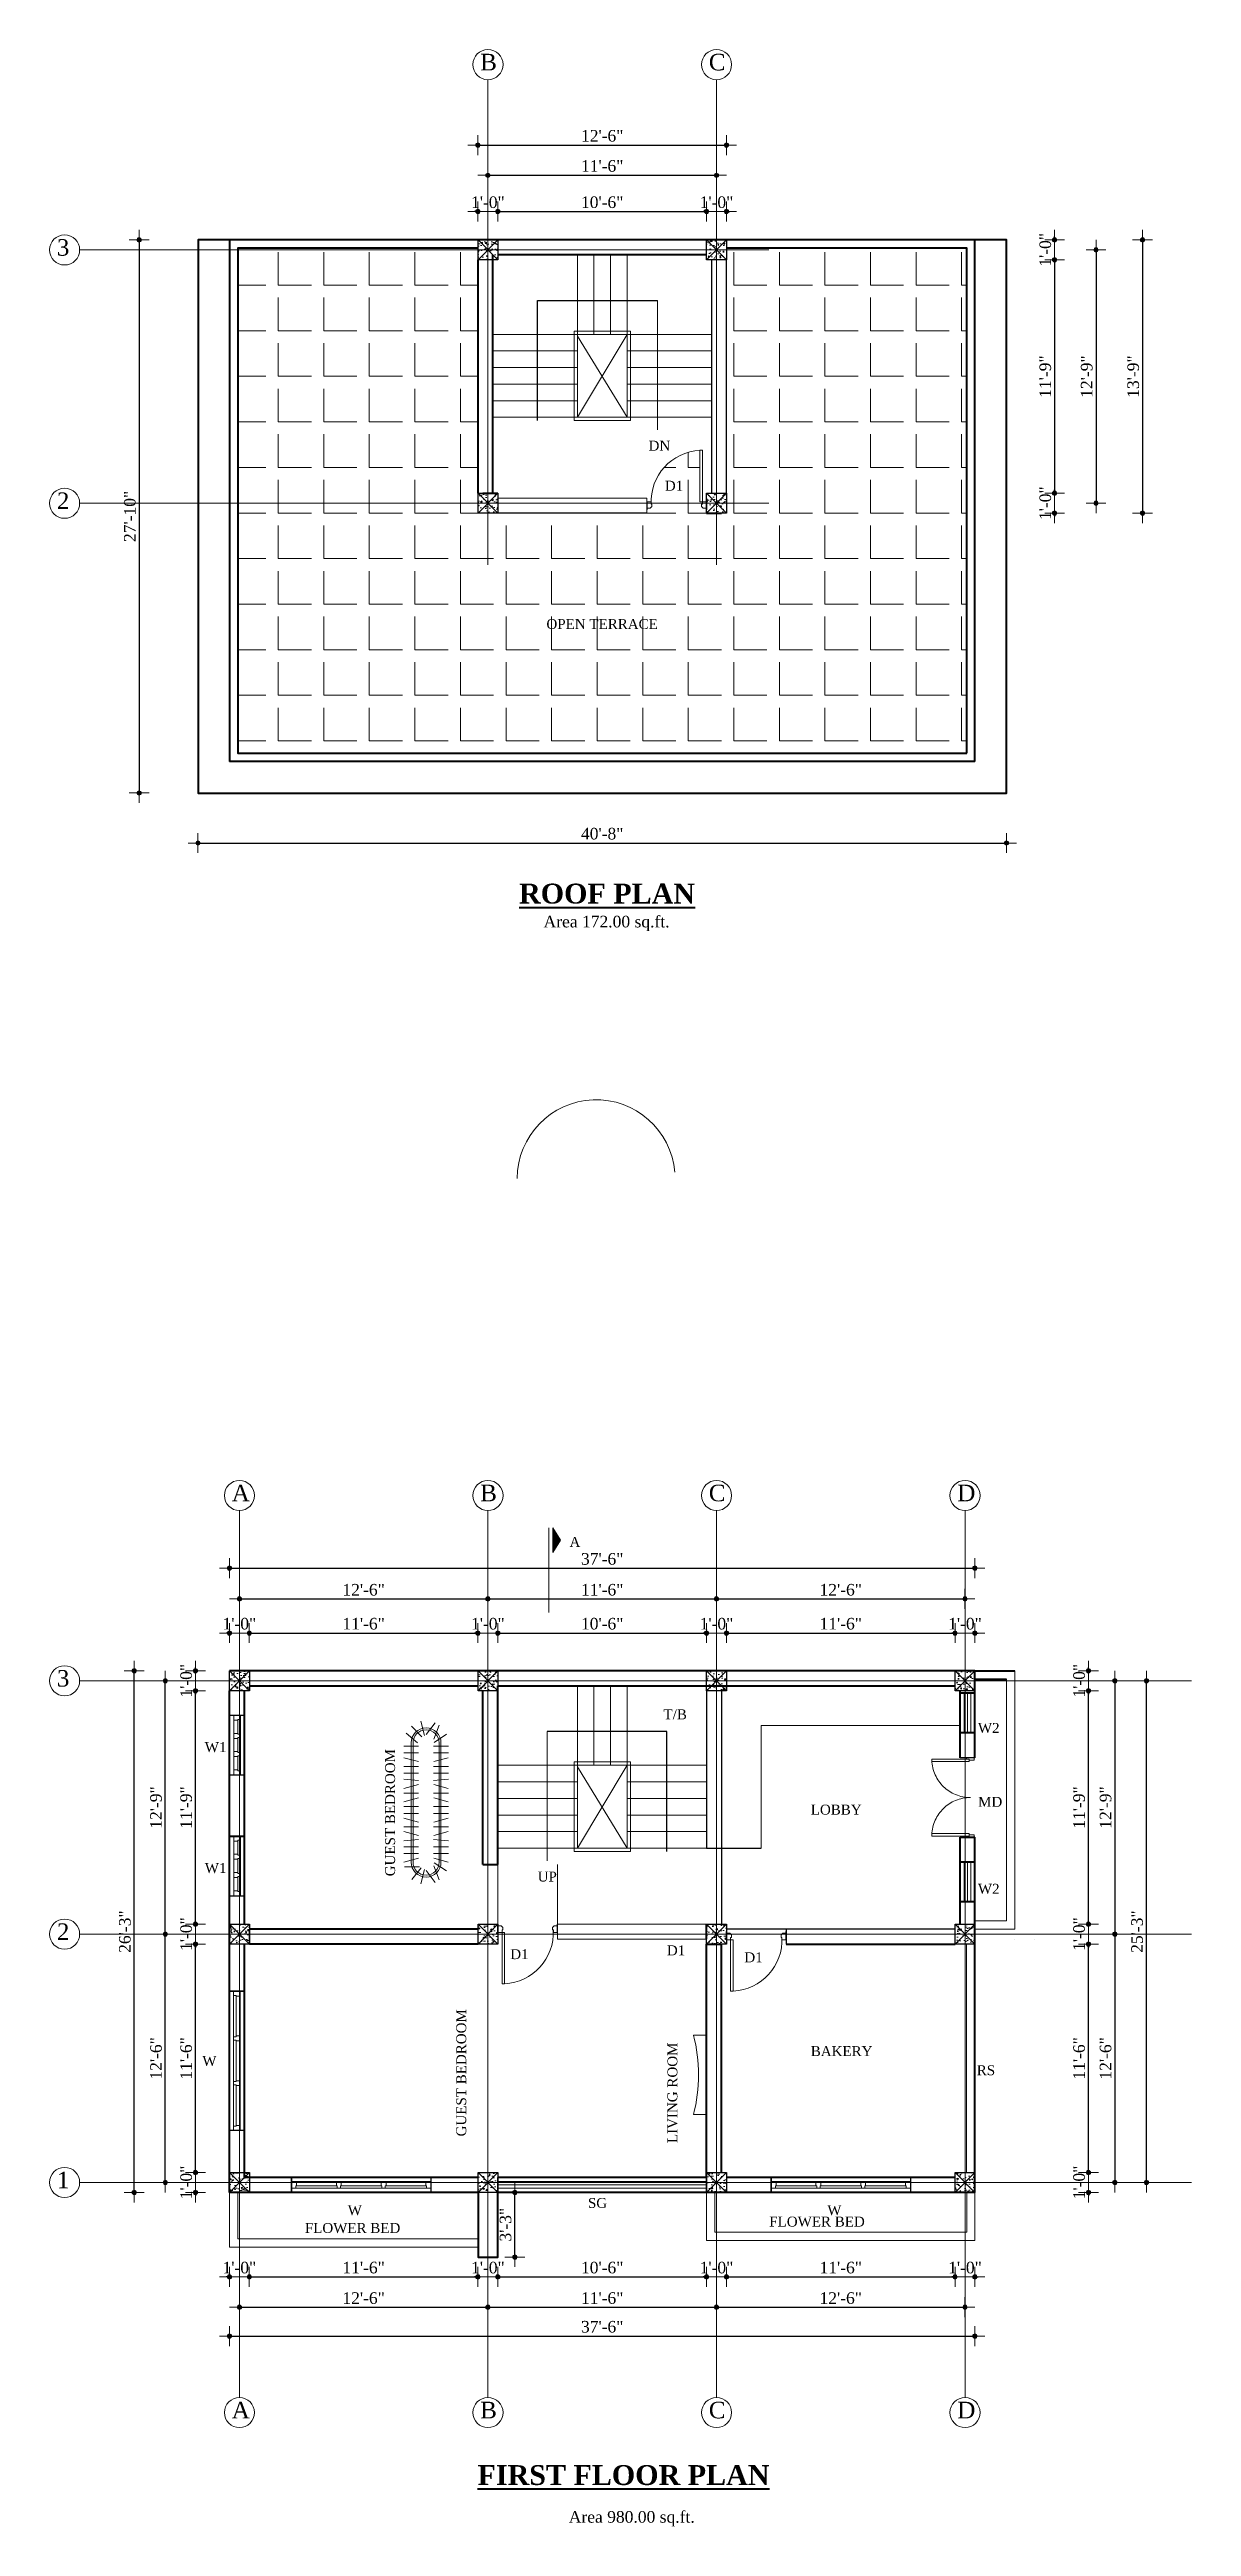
# Model space of a CAD drawing. Header units: inches. Extents: x 897 to 49934, y -34925 to -18564.
# Drawn here: x 2497 to 3186, y -23314 to -21820 of the extents above; entities that cross this region are included whole.
import ezdxf

# ---------------------------------------------------------------- set-up
doc = ezdxf.new("R2010")
doc.units = ezdxf.units.IN
doc.header["$LTSCALE"] = 35
doc.header["$MEASUREMENT"] = 0
doc.header["$PDMODE"] = 34
doc.linetypes.add('PROYECCION', pattern=[19.05, 12.7, -6.35])
for name, color, linetype, lineweight in [('HACTH', 8, 'Continuous', 13), ('SES- Door&Window', 21, 'Continuous', 15), ('SES-DIMENSION', 142, 'Continuous', 13), ('SES-Elevation', 4, 'Continuous', 15), ('SES-Furniture', 45, 'Continuous', 5), ('SES-HACTH', 8, 'Continuous', 13), ('SES-Leader', 2, 'Continuous', 15), ('SES-REBARS', 1, 'Continuous', 40), ('SES-Set Back Line', 2, 'Continuous', 15), ('SES-Staircase', 134, 'Continuous', 13), ('SES-TEXT', 3, 'Continuous', 20), ('SES-TitleText', 7, 'Continuous', 40), ('SES-Wall Plan', 6, 'Continuous', 30), ('STAIR', 114, 'Continuous', 18)]:
    doc.layers.add(name, color=color, linetype=linetype, lineweight=lineweight)
doc.styles.add('7 INCH', font='times.ttf', dxfattribs={"height": 7})
doc.styles.add('SES-ARAIL', font='times.ttf', dxfattribs={"height": 6})
doc.styles.add('SES-Title Text', font='times.ttf', dxfattribs={"height": 10})
doc.linetypes.add('ZIGZAG', pattern='A,0.0001,-0.2,[131,ltypeshp.shx,S=0.2,R=0,X=-0.2,Y=0],-0.4,[131,ltypeshp.shx,S=0.2,R=180,X=0.2,Y=0],-0.2', length=0.8001)
doc.dimstyles.new('7 INCH', dxfattribs={"dimscale": 0, "dimtxt": 7, "dimasz": 1, "dimexe": 2, "dimexo": 9, "dimgap": 2, "dimtad": 1, "dimdec": 0, "dimzin": 3, "dimdsep": 46, "dimlunit": 4, "dimtxsty": '7 INCH', "dimblk": 'DIM', "dimcen": 3, "dimdle": 3, "dimse1": 1, "dimse2": 1, "dimclrd": 256, "dimclre": 256, "dimclrt": 7, "dimadec": 1, "dimazin": 2, "dimtfac": 1, "dimtdec": 0, "dimtix": 1, "dimtofl": 0, "dimtmove": 2, "dimatfit": 3, "dimldrblk": 'ARW', "dimfxl": 2, "dimfrac": 2, "dimtolj": 2, "dimtzin": 0, "dimarcsym": 0})

msp = doc.modelspace()

# ---------------------------------------------------------------- texts
at = {"layer": 'SES-TEXT', "ltscale": 2, "style": 'SES-ARAIL'}
for s, height, p in [('B', 10, (2756.67, -21832.08)), ('C', 10, (2894.67, -21832.08)), ('3', 10, (2501.12, -21943.93)), ('DN', 6, (2858.28, -22061.58)), ('2', 10, (2501.12, -22096.82)), ('OPEN TERRACE', 6, (2796.65, -22169.21)), ('A', 10, (2606.67, -22695.66)), ('B', 10, (2756.67, -22695.66)), ('C', 10, (2894.67, -22695.66)), ('D', 10, (3044.67, -22695.66)), ('3', 10, (2501.12, -22807.51)), ('W1', 6, (2590.41, -22847.05)), ('W2', 6, (3057.11, -22835.45)), ('W1', 6, (2590.41, -22919.99)), ('UP', 6, (2791.35, -22925.16)), ('W2', 6, (3057.11, -22932.54)), ('2', 10, (2501.12, -22960.4)), ('W', 6, (2588.94, -23036.43)), ('RS', 6, (3056.42, -23042.07)), ('1', 10, (2501.12, -23110.29)), ('W', 6, (2676.69, -23126.49)), ('W', 6, (2966.19, -23126.49)), ('FLOWER BED', 6, (2650.81, -23137.26)), ('FLOWER BED', 6, (2931.17, -23133.4)), ('A', 10, (2606.67, -23249.14)), ('B', 10, (2756.67, -23249.14)), ('C', 10, (2894.67, -23249.14)), ('D', 10, (3044.67, -23249.14))]:
    msp.add_text(s, height=height, dxfattribs=at).set_placement(p)
at = {"layer": 'SES-TEXT', "style": 'SES-ARAIL'}
msp.add_text('A', height=6, dxfattribs=at).set_placement((2810.56, -22723.23))
at = {"layer": 'SES-TEXT', "ltscale": 2, "style": 'SES-ARAIL'}
for s, p in [('GUEST BEDROOM', (2705.27, -22922)), ('GUEST BEDROOM', (2748.22, -23078.99)), ('LIVING ROOM', (2875.69, -23083.01))]:
    msp.add_text(s, height=6, rotation=90, dxfattribs=at).set_placement(p)
at = {"layer": 'SES-TEXT', "char_height": 6, "style": 'SES-ARAIL'}
for s, insert, width, attachment_point in [('D1', (2879.19, -22085.77), 44.2055, 9), ('T/B', (2867.32, -22827.34), 44.2055, 7), ('LOBBY', (2956.21, -22878.77), 106.1211, 1), ('MD', (3057.21, -22874.06), 106.1211, 1), ('D1', (2785.89, -22966.01), 44.2055, 3), ('D1', (2880.41, -22969.71), 44.2055, 9), ('D1', (2927.19, -22973.94), 44.2055, 9), ('BAKERY', (2956.21, -23024.52), 106.1211, 1), ('SG', (2821.71, -23116.15), 44.2055, 1)]:
    msp.add_mtext(s, dxfattribs=dict(at, insert=insert, width=width, attachment_point=attachment_point))
at = {"layer": 'SES-TitleText', "style": 'SES-ARAIL'}
for s, p in [('Area 172.00 sq.ft.', (2794.92, -22349.31)), ('Area 980.00 sq.ft.', (2810.12, -23312.12))]:
    msp.add_text(s, height=7, dxfattribs=at).set_placement(p)
at = {"layer": 'SES-TitleText', "char_height": 12, "width": 233, "attachment_point": 1, "style": 'SES-Title Text'}
for s, insert in [('{\\fTimes New Roman|b1|i0|c0|p18;\\LROOF PLAN}', (2780.12, -22322.9)), ('{\\fTimes New Roman|b1|i0|c0|p18;\\LFIRST FLOOR PLAN}', (2755.06, -23277.38))]:
    msp.add_mtext(s, dxfattribs=dict(at, insert=insert))

# ---------------------------------------------------------------- blocks, each defined once
blk = doc.blocks.new('c11')
at = {"layer": 'SES-HACTH', "linetype": 'ByBlock'}
h = blk.add_hatch(dxfattribs=at)
h.set_pattern_fill('AR-CONC', color=256)
h.set_pattern_definition([(50, (-20422.33, 19414.4167), (7.1726018, -0.6275213), [0.75, -8.25]), (355, (-20422.33, 19414.417), (-1.3875133, 7.5219213), [0.6, -6.6]), (100.451444, (-20421.732, 19414.3644), (5.7850885, 6.8943999), [0.637402, -7.0114211]), (46.1842, (-20422.33, 19416.417), (10.6724133, -1.6551928), [1.125, -12.375]), (96.635635, (-20421.441, 19416.279), (9.3466195, 9.741186), [0.9561034, -10.5171376]), (351.184164, (-20422.33, 19416.417), (9.3466195, 9.741186), [0.9, -9.9]), (21, (-20421.33, 19415.9167), (5.9690705, -4.0261889), [0.75, -8.25]), (326, (-20421.33, 19415.917), (2.4331533, 7.2515005), [0.6, -6.6]), (71.451445, (-20420.8325, 19415.581), (8.4022238, 3.2253115), [0.6374019, -7.0114211]), (37.5, (-20422.33, 19414.4167), (0.12159855, 3.32893854), [0, -6.52, 0, -6.7, 0, -6.625]), (7.5, (-20422.33, 19414.4167), (2.63069537, 3.9441171), [0, -3.82, 0, -6.37, 0, -2.525]), (327.5, (-20424.56, 19414.4167), (5.33822436, -0.22554872), [0, -2.5, 0, -7.8, 0, -10.35]), (317.5, (-20425.56, 19414.4167), (5.8318617, 1.0010498), [0, -3.25, 0, -5.18, 0, -7.35])])
h.paths.add_polyline_path([(-6, 6), (-6, -6), (6, -6), (6, 6)])
for p, q in [((-6, 6), (6, -6)), ((6, 6), (-6, -6))]:
    blk.add_line(p, q, dxfattribs=at)
at = {"layer": 'SES-Wall Plan', "linetype": 'ByBlock'}
blk.add_lwpolyline([(-6, 6), (6, 6), (6, -6), (-6, -6)], close=True, dxfattribs=at)
blk = doc.blocks.new('3ls')
at = {"layer": 'SES- Door&Window'}
for p, q in [((-36, -2.5), (-34, -2.5)), ((-36, -6.5), (-33.5, -6.5)), ((-34, -2.5), (-33, -3.5)), ((-33.5, -6.5), (-33.5, -5)), ((-33.5, -5), (-33, -5)), ((-33, -5), (-33, -3.5)), ((-2, -2.5), (-3, -3.5)), ((-3, -5), (-3, -3.5)), ((-2.5, -5), (-3, -5)), ((-2.5, -6.5), (-2.5, -5)), ((0, -6.5), (-2.5, -6.5)), ((0, -2.5), (-2, -2.5))]:
    blk.add_line(p, q, dxfattribs=at)
blk.add_lwpolyline([(-2.5, -6.5), (-2.5, -37.5), (-4, -37.5), (-4, -6.5)], close=True, dxfattribs=at)
blk.add_arc((-2.5, -6.5), 31, 177.2298, 267.2298, dxfattribs=at)
at = {"layer": 'SES-Wall Plan', "color": 6, "ltscale": 2}
for p, q in [((-36, -6.5), (-36, -1.5)), ((0, -6.5), (0, -1.5))]:
    blk.add_line(p, q, dxfattribs=at)
blk = doc.blocks.new('6H')
at = {"layer": 'SES- Door&Window'}
for p, q in [((-78, -2.5), (-75.5, -2.5)), ((-78, -6.5), (-75, -6.5)), ((-75.5, -2.5), (3.5, -2.5)), ((-75.5, -2.5), (-75.5, -4)), ((-75.5, -4), (-75, -4)), ((-50.5, -4), (-75.5, -4)), ((-75, -4), (-75, -6.5)), ((3, -6.5), (-75, -6.5)), ((-51, -4), (-51, -6.5)), ((-50.5, -2.5), (-50.5, -4)), ((-48.5, -2.5), (-48.5, -4)), ((-48.5, -4), (-48, -4)), ((-23.5, -4), (-48.5, -4)), ((-48, -4), (-48, -6.5)), ((-24, -4), (-24, -6.5)), ((-23.5, -4), (-24, -4)), ((-23.5, -2.5), (-23.5, -4)), ((-21.5, -2.5), (-21.5, -4)), ((3, -4), (-21.5, -4)), ((-21, -4), (-21, -6.5)), ((3, -4), (3, -6.5)), ((3.5, -4), (3, -4)), ((6, -6.5), (3, -6.5)), ((6, -2.5), (3.5, -2.5)), ((3.5, -2.5), (3.5, -4))]:
    blk.add_line(p, q, dxfattribs=at)
at = {"layer": 'SES-Wall Plan'}
for p, q in [((-78, -9), (-78, 0)), ((-78, -9), (-78, 0)), ((6, -9), (6, 0))]:
    blk.add_line(p, q, dxfattribs=at)
blk.add_lwpolyline([(6, 0), (-78, 0), (-78, -9), (6, -9)], close=True, dxfattribs=at)
blk = doc.blocks.new('DIM')
at = {"layer": 'SES-DIMENSION'}
h = blk.add_hatch(color=256, dxfattribs=at)
h.paths.add_polyline_path([(0, 1.28), (0, 0), (1.28, 0, 0.414214)])
h.paths.add_polyline_path([(1.28, 0), (0, 0), (0, -1.28, 0.414214)])
h.paths.add_polyline_path([(0, 0), (-1.28, 0, 0.414214), (0, -1.28)])
h.paths.add_polyline_path([(0, 1.28, 0.414214), (-1.28, 0), (0, 0)])
for p, q in [((0, 6), (0, -6)), ((-6, 0), (6, 0))]:
    blk.add_line(p, q, dxfattribs=at)
blk.add_circle((0, 0), 1.28, dxfattribs=at)
blk = doc.blocks.new('*D1365')
at = {"layer": 'Defpoints', "color": 0, "linetype": 'ByBlock', "transparency": 16777216}
for p in [(2605.3, -23112.8), (2617.3, -23112.8), (2617.3, -23163.8)]:
    blk.add_point(p, dxfattribs=at)
at = {"layer": 'SES-DIMENSION', "linetype": 'ByBlock', "lineweight": -2, "transparency": 16777216}
for p, q in [((2604.3, -23163.8), (2603.3, -23163.8)), ((2618.3, -23163.8), (2619.3, -23163.8))]:
    blk.add_line(p, q, dxfattribs=at)
blk.add_blockref('DIM', (2605.3, -23163.8), dxfattribs=at)
at = {"layer": 'SES-DIMENSION', "linetype": 'ByBlock', "lineweight": -2, "transparency": 16777216, "rotation": 180}
blk.add_blockref('DIM', (2617.3, -23163.8), dxfattribs=at)
at = {"layer": 'SES-DIMENSION', "color": 7, "linetype": 'ByBlock', "transparency": 16777216, "insert": (2611.3, -23158.2), "char_height": 7, "attachment_point": 5, "style": '7 INCH'}
blk.add_mtext('\\A2;1\'-0"', dxfattribs=at)
blk = doc.blocks.new('ARW')
at = {"layer": 'SES-DIMENSION'}
blk.add_lwpolyline([(10, 0, 0, 6, 0), (0, 0, 0, 0, 0), (10, 0, 0, 0, 0)], format="xyseb", dxfattribs=at)
blk = doc.blocks.new('*D1366')
at = {"layer": 'Defpoints', "color": 0, "linetype": 'ByBlock', "transparency": 16777216}
for p in [(2617.3, -23112.8), (2755.3, -23112.8), (2755.3, -23163.8)]:
    blk.add_point(p, dxfattribs=at)
at = {"layer": 'SES-DIMENSION', "linetype": 'ByBlock', "lineweight": -2, "transparency": 16777216}
blk.add_line((2618.3, -23163.8), (2754.3, -23163.8), dxfattribs=at)
at = {"layer": 'SES-DIMENSION', "linetype": 'ByBlock', "lineweight": -2, "transparency": 16777216, "rotation": 180}
blk.add_blockref('DIM', (2617.3, -23163.8), dxfattribs=at)
at = {"layer": 'SES-DIMENSION', "linetype": 'ByBlock', "lineweight": -2, "transparency": 16777216}
blk.add_blockref('DIM', (2755.3, -23163.8), dxfattribs=at)
at = {"layer": 'SES-DIMENSION', "color": 7, "linetype": 'ByBlock', "transparency": 16777216, "insert": (2686.3, -23158.2), "char_height": 7, "attachment_point": 5, "style": '7 INCH'}
blk.add_mtext('\\A2;11\'-6"', dxfattribs=at)
blk = doc.blocks.new('*D1367')
at = {"layer": 'Defpoints', "color": 0, "linetype": 'ByBlock', "transparency": 16777216}
for p in [(2755.3, -23112.8), (2767.3, -23112.8), (2767.3, -23163.8)]:
    blk.add_point(p, dxfattribs=at)
at = {"layer": 'SES-DIMENSION', "linetype": 'ByBlock', "lineweight": -2, "transparency": 16777216}
for p, q in [((2754.3, -23163.8), (2753.3, -23163.8)), ((2768.3, -23163.8), (2769.3, -23163.8))]:
    blk.add_line(p, q, dxfattribs=at)
blk.add_blockref('DIM', (2755.3, -23163.8), dxfattribs=at)
at = {"layer": 'SES-DIMENSION', "linetype": 'ByBlock', "lineweight": -2, "transparency": 16777216, "rotation": 180}
blk.add_blockref('DIM', (2767.3, -23163.8), dxfattribs=at)
at = {"layer": 'SES-DIMENSION', "color": 7, "linetype": 'ByBlock', "transparency": 16777216, "insert": (2761.3, -23158.2), "char_height": 7, "attachment_point": 5, "style": '7 INCH'}
blk.add_mtext('\\A2;1\'-0"', dxfattribs=at)
blk = doc.blocks.new('*D1368')
at = {"layer": 'Defpoints', "color": 0, "linetype": 'ByBlock', "transparency": 16777216}
for p in [(2893.3, -23109.8), (2767.3, -23112.8), (2893.3, -23163.8)]:
    blk.add_point(p, dxfattribs=at)
at = {"layer": 'SES-DIMENSION', "linetype": 'ByBlock', "lineweight": -2, "transparency": 16777216}
blk.add_line((2768.3, -23163.8), (2892.3, -23163.8), dxfattribs=at)
at = {"layer": 'SES-DIMENSION', "linetype": 'ByBlock', "lineweight": -2, "transparency": 16777216, "rotation": 180}
blk.add_blockref('DIM', (2767.3, -23163.8), dxfattribs=at)
at = {"layer": 'SES-DIMENSION', "linetype": 'ByBlock', "lineweight": -2, "transparency": 16777216}
blk.add_blockref('DIM', (2893.3, -23163.8), dxfattribs=at)
at = {"layer": 'SES-DIMENSION', "color": 7, "linetype": 'ByBlock', "transparency": 16777216, "insert": (2830.3, -23158.2), "char_height": 7, "attachment_point": 5, "style": '7 INCH'}
blk.add_mtext('\\A2;10\'-6"', dxfattribs=at)
blk = doc.blocks.new('*D1369')
at = {"layer": 'Defpoints', "color": 0, "linetype": 'ByBlock', "transparency": 16777216}
for p in [(2893.3, -23109.8), (2905.3, -23112.8), (2905.3, -23163.8)]:
    blk.add_point(p, dxfattribs=at)
at = {"layer": 'SES-DIMENSION', "linetype": 'ByBlock', "lineweight": -2, "transparency": 16777216}
for p, q in [((2892.3, -23163.8), (2891.3, -23163.8)), ((2906.3, -23163.8), (2907.3, -23163.8))]:
    blk.add_line(p, q, dxfattribs=at)
blk.add_blockref('DIM', (2893.3, -23163.8), dxfattribs=at)
at = {"layer": 'SES-DIMENSION', "linetype": 'ByBlock', "lineweight": -2, "transparency": 16777216, "rotation": 180}
blk.add_blockref('DIM', (2905.3, -23163.8), dxfattribs=at)
at = {"layer": 'SES-DIMENSION', "color": 7, "linetype": 'ByBlock', "transparency": 16777216, "insert": (2899.3, -23158.2), "char_height": 7, "attachment_point": 5, "style": '7 INCH'}
blk.add_mtext('\\A2;1\'-0"', dxfattribs=at)
blk = doc.blocks.new('*D1370')
at = {"layer": 'Defpoints', "color": 0, "linetype": 'ByBlock', "transparency": 16777216}
for p in [(2905.3, -23112.8), (3043.3, -23112.8), (3043.3, -23163.8)]:
    blk.add_point(p, dxfattribs=at)
at = {"layer": 'SES-DIMENSION', "linetype": 'ByBlock', "lineweight": -2, "transparency": 16777216}
blk.add_line((2906.3, -23163.8), (3042.3, -23163.8), dxfattribs=at)
at = {"layer": 'SES-DIMENSION', "linetype": 'ByBlock', "lineweight": -2, "transparency": 16777216, "rotation": 180}
blk.add_blockref('DIM', (2905.3, -23163.8), dxfattribs=at)
at = {"layer": 'SES-DIMENSION', "linetype": 'ByBlock', "lineweight": -2, "transparency": 16777216}
blk.add_blockref('DIM', (3043.3, -23163.8), dxfattribs=at)
at = {"layer": 'SES-DIMENSION', "color": 7, "linetype": 'ByBlock', "transparency": 16777216, "insert": (2974.3, -23158.2), "char_height": 7, "attachment_point": 5, "style": '7 INCH'}
blk.add_mtext('\\A2;11\'-6"', dxfattribs=at)
blk = doc.blocks.new('*D1331')
at = {"layer": 'Defpoints', "color": 0, "linetype": 'ByBlock', "transparency": 16777216}
for p in [(3043.3, -23112.8), (3055.3, -23112.8), (3055.3, -23163.8)]:
    blk.add_point(p, dxfattribs=at)
at = {"layer": 'SES-DIMENSION', "linetype": 'ByBlock', "lineweight": -2, "transparency": 16777216}
for p, q in [((3042.3, -23163.8), (3041.3, -23163.8)), ((3056.3, -23163.8), (3057.3, -23163.8))]:
    blk.add_line(p, q, dxfattribs=at)
blk.add_blockref('DIM', (3043.3, -23163.8), dxfattribs=at)
at = {"layer": 'SES-DIMENSION', "linetype": 'ByBlock', "lineweight": -2, "transparency": 16777216, "rotation": 180}
blk.add_blockref('DIM', (3055.3, -23163.8), dxfattribs=at)
at = {"layer": 'SES-DIMENSION', "color": 7, "linetype": 'ByBlock', "transparency": 16777216, "insert": (3049.3, -23158.2), "char_height": 7, "attachment_point": 5, "style": '7 INCH'}
blk.add_mtext('\\A2;1\'-0"', dxfattribs=at)
blk = doc.blocks.new('*D1332')
at = {"layer": 'Defpoints', "color": 0, "linetype": 'ByBlock', "transparency": 16777216}
for p in [(2611.3, -23112.8), (2761.3, -23112.8), (2761.3, -23182.1)]:
    blk.add_point(p, dxfattribs=at)
at = {"layer": 'SES-DIMENSION', "linetype": 'ByBlock', "lineweight": -2, "transparency": 16777216}
blk.add_line((2612.3, -23182.1), (2760.3, -23182.1), dxfattribs=at)
at = {"layer": 'SES-DIMENSION', "linetype": 'ByBlock', "lineweight": -2, "transparency": 16777216, "rotation": 180}
blk.add_blockref('DIM', (2611.3, -23182.1), dxfattribs=at)
at = {"layer": 'SES-DIMENSION', "linetype": 'ByBlock', "lineweight": -2, "transparency": 16777216}
blk.add_blockref('DIM', (2761.3, -23182.1), dxfattribs=at)
at = {"layer": 'SES-DIMENSION', "color": 7, "linetype": 'ByBlock', "transparency": 16777216, "insert": (2686.3, -23176.6), "char_height": 7, "attachment_point": 5, "style": '7 INCH'}
blk.add_mtext('\\A2;12\'-6"', dxfattribs=at)
blk = doc.blocks.new('*D1333')
at = {"layer": 'Defpoints', "color": 0, "linetype": 'ByBlock', "transparency": 16777216}
for p in [(2761.3, -23112.8), (2899.3, -23112.8), (2899.3, -23182.1)]:
    blk.add_point(p, dxfattribs=at)
at = {"layer": 'SES-DIMENSION', "linetype": 'ByBlock', "lineweight": -2, "transparency": 16777216}
blk.add_line((2762.3, -23182.1), (2898.3, -23182.1), dxfattribs=at)
at = {"layer": 'SES-DIMENSION', "linetype": 'ByBlock', "lineweight": -2, "transparency": 16777216, "rotation": 180}
blk.add_blockref('DIM', (2761.3, -23182.1), dxfattribs=at)
at = {"layer": 'SES-DIMENSION', "linetype": 'ByBlock', "lineweight": -2, "transparency": 16777216}
blk.add_blockref('DIM', (2899.3, -23182.1), dxfattribs=at)
at = {"layer": 'SES-DIMENSION', "color": 7, "linetype": 'ByBlock', "transparency": 16777216, "insert": (2830.3, -23176.6), "char_height": 7, "attachment_point": 5, "style": '7 INCH'}
blk.add_mtext('\\A2;11\'-6"', dxfattribs=at)
blk = doc.blocks.new('*D1334')
at = {"layer": 'Defpoints', "color": 0, "linetype": 'ByBlock', "transparency": 16777216}
for p in [(2899.3, -23112.8), (3049.3, -23112.8), (3049.3, -23182.1)]:
    blk.add_point(p, dxfattribs=at)
at = {"layer": 'SES-DIMENSION', "linetype": 'ByBlock', "lineweight": -2, "transparency": 16777216}
blk.add_line((2900.3, -23182.1), (3048.3, -23182.1), dxfattribs=at)
at = {"layer": 'SES-DIMENSION', "linetype": 'ByBlock', "lineweight": -2, "transparency": 16777216, "rotation": 180}
blk.add_blockref('DIM', (2899.3, -23182.1), dxfattribs=at)
at = {"layer": 'SES-DIMENSION', "linetype": 'ByBlock', "lineweight": -2, "transparency": 16777216}
blk.add_blockref('DIM', (3049.3, -23182.1), dxfattribs=at)
at = {"layer": 'SES-DIMENSION', "color": 7, "linetype": 'ByBlock', "transparency": 16777216, "insert": (2974.3, -23176.6), "char_height": 7, "attachment_point": 5, "style": '7 INCH'}
blk.add_mtext('\\A2;12\'-6"', dxfattribs=at)
blk = doc.blocks.new('*D1335')
at = {"layer": 'Defpoints', "color": 0, "linetype": 'ByBlock', "transparency": 16777216}
for p in [(2605.3, -23112.8), (3055.3, -23112.8), (3055.3, -23199.5)]:
    blk.add_point(p, dxfattribs=at)
at = {"layer": 'SES-DIMENSION', "linetype": 'ByBlock', "lineweight": -2, "transparency": 16777216}
blk.add_line((2606.3, -23199.5), (3054.3, -23199.5), dxfattribs=at)
at = {"layer": 'SES-DIMENSION', "linetype": 'ByBlock', "lineweight": -2, "transparency": 16777216, "rotation": 180}
blk.add_blockref('DIM', (2605.3, -23199.5), dxfattribs=at)
at = {"layer": 'SES-DIMENSION', "linetype": 'ByBlock', "lineweight": -2, "transparency": 16777216}
blk.add_blockref('DIM', (3055.3, -23199.5), dxfattribs=at)
at = {"layer": 'SES-DIMENSION', "color": 7, "linetype": 'ByBlock', "transparency": 16777216, "insert": (2830.3, -23193.9), "char_height": 7, "attachment_point": 5, "style": '7 INCH'}
blk.add_mtext('\\A2;37\'-6"', dxfattribs=at)
blk = doc.blocks.new('*D1336')
at = {"layer": 'Defpoints', "color": 0, "linetype": 'ByBlock', "transparency": 16777216}
for p in [(2584.8, -23100.8), (2605.3, -23100.8), (2605.3, -23112.8)]:
    blk.add_point(p, dxfattribs=at)
at = {"layer": 'SES-DIMENSION', "linetype": 'ByBlock', "lineweight": -2, "transparency": 16777216}
for p, q in [((2584.8, -23099.8), (2584.8, -23098.8)), ((2584.8, -23113.8), (2584.8, -23114.8))]:
    blk.add_line(p, q, dxfattribs=at)
for p, rotation in [((2584.8, -23100.8), 270), ((2584.8, -23112.8), 90)]:
    blk.add_blockref('DIM', p, dxfattribs=dict(at, rotation=rotation))
at = {"layer": 'SES-DIMENSION', "color": 7, "linetype": 'ByBlock', "transparency": 16777216, "insert": (2579.2, -23106.8), "char_height": 7, "attachment_point": 5, "rotation": 90, "style": '7 INCH'}
blk.add_mtext('\\A2;1\'-0"', dxfattribs=at)
blk = doc.blocks.new('*D1337')
at = {"layer": 'Defpoints', "color": 0, "linetype": 'ByBlock', "transparency": 16777216}
for p in [(2584.8, -22962.9), (2605.3, -22962.9), (2605.3, -23100.8)]:
    blk.add_point(p, dxfattribs=at)
at = {"layer": 'SES-DIMENSION', "linetype": 'ByBlock', "lineweight": -2, "transparency": 16777216}
blk.add_line((2584.8, -23099.8), (2584.8, -22963.9), dxfattribs=at)
for p, rotation in [((2584.8, -22962.9), 90), ((2584.8, -23100.8), 270)]:
    blk.add_blockref('DIM', p, dxfattribs=dict(at, rotation=rotation))
at = {"layer": 'SES-DIMENSION', "color": 7, "linetype": 'ByBlock', "transparency": 16777216, "insert": (2579.2, -23031.9), "char_height": 7, "attachment_point": 5, "rotation": 90, "style": '7 INCH'}
blk.add_mtext('\\A2;11\'-6"', dxfattribs=at)
blk = doc.blocks.new('*D1338')
at = {"layer": 'Defpoints', "color": 0, "linetype": 'ByBlock', "transparency": 16777216}
for p in [(2584.8, -22950.9), (2605.3, -22950.9), (2605.3, -22962.9)]:
    blk.add_point(p, dxfattribs=at)
at = {"layer": 'SES-DIMENSION', "linetype": 'ByBlock', "lineweight": -2, "transparency": 16777216}
for p, q in [((2584.8, -22949.9), (2584.8, -22948.9)), ((2584.8, -22963.9), (2584.8, -22964.9))]:
    blk.add_line(p, q, dxfattribs=at)
for p, rotation in [((2584.8, -22950.9), 270), ((2584.8, -22962.9), 90)]:
    blk.add_blockref('DIM', p, dxfattribs=dict(at, rotation=rotation))
at = {"layer": 'SES-DIMENSION', "color": 7, "linetype": 'ByBlock', "transparency": 16777216, "insert": (2579.2, -22956.9), "char_height": 7, "attachment_point": 5, "rotation": 90, "style": '7 INCH'}
blk.add_mtext('\\A2;1\'-0"', dxfattribs=at)
blk = doc.blocks.new('*D1339')
at = {"layer": 'Defpoints', "color": 0, "linetype": 'ByBlock', "transparency": 16777216}
for p in [(2584.8, -22810), (2605.3, -22810), (2605.3, -22950.9)]:
    blk.add_point(p, dxfattribs=at)
at = {"layer": 'SES-DIMENSION', "linetype": 'ByBlock', "lineweight": -2, "transparency": 16777216}
blk.add_line((2584.8, -22949.9), (2584.8, -22811), dxfattribs=at)
for p, rotation in [((2584.8, -22810), 90), ((2584.8, -22950.9), 270)]:
    blk.add_blockref('DIM', p, dxfattribs=dict(at, rotation=rotation))
at = {"layer": 'SES-DIMENSION', "color": 7, "linetype": 'ByBlock', "transparency": 16777216, "insert": (2579.2, -22880.5), "char_height": 7, "attachment_point": 5, "rotation": 90, "style": '7 INCH'}
blk.add_mtext('\\A2;11\'-9"', dxfattribs=at)
blk = doc.blocks.new('*D1340')
at = {"layer": 'Defpoints', "color": 0, "linetype": 'ByBlock', "transparency": 16777216}
for p in [(2584.8, -22798), (2605.3, -22798), (2605.3, -22810)]:
    blk.add_point(p, dxfattribs=at)
at = {"layer": 'SES-DIMENSION', "linetype": 'ByBlock', "lineweight": -2, "transparency": 16777216}
for p, q in [((2584.8, -22797), (2584.8, -22796)), ((2584.8, -22811), (2584.8, -22812))]:
    blk.add_line(p, q, dxfattribs=at)
for p, rotation in [((2584.8, -22798), 270), ((2584.8, -22810), 90)]:
    blk.add_blockref('DIM', p, dxfattribs=dict(at, rotation=rotation))
at = {"layer": 'SES-DIMENSION', "color": 7, "linetype": 'ByBlock', "transparency": 16777216, "insert": (2579.2, -22804), "char_height": 7, "attachment_point": 5, "rotation": 90, "style": '7 INCH'}
blk.add_mtext('\\A2;1\'-0"', dxfattribs=at)
blk = doc.blocks.new('*D1341')
at = {"layer": 'Defpoints', "color": 0, "linetype": 'ByBlock', "transparency": 16777216}
for p in [(2566.6, -22956.9), (2605.3, -22956.9), (2605.3, -23106.8)]:
    blk.add_point(p, dxfattribs=at)
at = {"layer": 'SES-DIMENSION', "linetype": 'ByBlock', "lineweight": -2, "transparency": 16777216}
blk.add_line((2566.6, -23105.8), (2566.6, -22957.9), dxfattribs=at)
for p, rotation in [((2566.6, -22956.9), 90), ((2566.6, -23106.8), 270)]:
    blk.add_blockref('DIM', p, dxfattribs=dict(at, rotation=rotation))
at = {"layer": 'SES-DIMENSION', "color": 7, "linetype": 'ByBlock', "transparency": 16777216, "insert": (2561, -23031.9), "char_height": 7, "attachment_point": 5, "rotation": 90, "style": '7 INCH'}
blk.add_mtext('\\A2;12\'-6"', dxfattribs=at)
blk = doc.blocks.new('*D1342')
at = {"layer": 'Defpoints', "color": 0, "linetype": 'ByBlock', "transparency": 16777216}
for p in [(2566.6, -22804), (2605.3, -22804), (2605.3, -22956.9)]:
    blk.add_point(p, dxfattribs=at)
at = {"layer": 'SES-DIMENSION', "linetype": 'ByBlock', "lineweight": -2, "transparency": 16777216}
blk.add_line((2566.6, -22955.9), (2566.6, -22805), dxfattribs=at)
for p, rotation in [((2566.6, -22804), 90), ((2566.6, -22956.9), 270)]:
    blk.add_blockref('DIM', p, dxfattribs=dict(at, rotation=rotation))
at = {"layer": 'SES-DIMENSION', "color": 7, "linetype": 'ByBlock', "transparency": 16777216, "insert": (2561, -22880.5), "char_height": 7, "attachment_point": 5, "rotation": 90, "style": '7 INCH'}
blk.add_mtext('\\A2;12\'-9"', dxfattribs=at)
blk = doc.blocks.new('*D1343')
at = {"layer": 'Defpoints', "color": 0, "linetype": 'ByBlock', "transparency": 16777216}
for p in [(2547.8, -22798), (2605.3, -22798), (2605.3, -23112.8)]:
    blk.add_point(p, dxfattribs=at)
at = {"layer": 'SES-DIMENSION', "linetype": 'ByBlock', "lineweight": -2, "transparency": 16777216}
blk.add_line((2547.8, -23111.8), (2547.8, -22799), dxfattribs=at)
for p, rotation in [((2547.8, -22798), 90), ((2547.8, -23112.8), 270)]:
    blk.add_blockref('DIM', p, dxfattribs=dict(at, rotation=rotation))
at = {"layer": 'SES-DIMENSION', "color": 7, "linetype": 'ByBlock', "transparency": 16777216, "insert": (2542.2, -22955.4), "char_height": 7, "attachment_point": 5, "rotation": 90, "style": '7 INCH'}
blk.add_mtext('\\A2;26\'-3"', dxfattribs=at)
blk = doc.blocks.new('*D1344')
at = {"layer": 'Defpoints', "color": 0, "linetype": 'ByBlock', "transparency": 16777216}
for p in [(2617.3, -22775.2), (2605.3, -22798), (2617.3, -22798)]:
    blk.add_point(p, dxfattribs=at)
at = {"layer": 'SES-DIMENSION', "linetype": 'ByBlock', "lineweight": -2, "transparency": 16777216}
for p, q in [((2604.3, -22775.2), (2603.3, -22775.2)), ((2618.3, -22775.2), (2619.3, -22775.2))]:
    blk.add_line(p, q, dxfattribs=at)
blk.add_blockref('DIM', (2605.3, -22775.2), dxfattribs=at)
at = {"layer": 'SES-DIMENSION', "linetype": 'ByBlock', "lineweight": -2, "transparency": 16777216, "rotation": 180}
blk.add_blockref('DIM', (2617.3, -22775.2), dxfattribs=at)
at = {"layer": 'SES-DIMENSION', "color": 7, "linetype": 'ByBlock', "transparency": 16777216, "insert": (2611.3, -22769.6), "char_height": 7, "attachment_point": 5, "style": '7 INCH'}
blk.add_mtext('\\A2;1\'-0"', dxfattribs=at)
blk = doc.blocks.new('*D1345')
at = {"layer": 'Defpoints', "color": 0, "linetype": 'ByBlock', "transparency": 16777216}
for p in [(2755.3, -22775.2), (2617.3, -22798), (2755.3, -22798)]:
    blk.add_point(p, dxfattribs=at)
at = {"layer": 'SES-DIMENSION', "linetype": 'ByBlock', "lineweight": -2, "transparency": 16777216}
blk.add_line((2618.3, -22775.2), (2754.3, -22775.2), dxfattribs=at)
at = {"layer": 'SES-DIMENSION', "linetype": 'ByBlock', "lineweight": -2, "transparency": 16777216, "rotation": 180}
blk.add_blockref('DIM', (2617.3, -22775.2), dxfattribs=at)
at = {"layer": 'SES-DIMENSION', "linetype": 'ByBlock', "lineweight": -2, "transparency": 16777216}
blk.add_blockref('DIM', (2755.3, -22775.2), dxfattribs=at)
at = {"layer": 'SES-DIMENSION', "color": 7, "linetype": 'ByBlock', "transparency": 16777216, "insert": (2686.3, -22769.6), "char_height": 7, "attachment_point": 5, "style": '7 INCH'}
blk.add_mtext('\\A2;11\'-6"', dxfattribs=at)
blk = doc.blocks.new('*D1346')
at = {"layer": 'Defpoints', "color": 0, "linetype": 'ByBlock', "transparency": 16777216}
for p in [(2767.3, -22775.2), (2755.3, -22798), (2767.3, -22798)]:
    blk.add_point(p, dxfattribs=at)
at = {"layer": 'SES-DIMENSION', "linetype": 'ByBlock', "lineweight": -2, "transparency": 16777216}
for p, q in [((2754.3, -22775.2), (2753.3, -22775.2)), ((2768.3, -22775.2), (2769.3, -22775.2))]:
    blk.add_line(p, q, dxfattribs=at)
blk.add_blockref('DIM', (2755.3, -22775.2), dxfattribs=at)
at = {"layer": 'SES-DIMENSION', "linetype": 'ByBlock', "lineweight": -2, "transparency": 16777216, "rotation": 180}
blk.add_blockref('DIM', (2767.3, -22775.2), dxfattribs=at)
at = {"layer": 'SES-DIMENSION', "color": 7, "linetype": 'ByBlock', "transparency": 16777216, "insert": (2761.3, -22769.6), "char_height": 7, "attachment_point": 5, "style": '7 INCH'}
blk.add_mtext('\\A2;1\'-0"', dxfattribs=at)
blk = doc.blocks.new('*D1347')
at = {"layer": 'Defpoints', "color": 0, "linetype": 'ByBlock', "transparency": 16777216}
for p in [(2893.3, -22775.2), (2767.3, -22798), (2893.3, -22798)]:
    blk.add_point(p, dxfattribs=at)
at = {"layer": 'SES-DIMENSION', "linetype": 'ByBlock', "lineweight": -2, "transparency": 16777216}
blk.add_line((2768.3, -22775.2), (2892.3, -22775.2), dxfattribs=at)
at = {"layer": 'SES-DIMENSION', "linetype": 'ByBlock', "lineweight": -2, "transparency": 16777216, "rotation": 180}
blk.add_blockref('DIM', (2767.3, -22775.2), dxfattribs=at)
at = {"layer": 'SES-DIMENSION', "linetype": 'ByBlock', "lineweight": -2, "transparency": 16777216}
blk.add_blockref('DIM', (2893.3, -22775.2), dxfattribs=at)
at = {"layer": 'SES-DIMENSION', "color": 7, "linetype": 'ByBlock', "transparency": 16777216, "insert": (2830.3, -22769.6), "char_height": 7, "attachment_point": 5, "style": '7 INCH'}
blk.add_mtext('\\A2;10\'-6"', dxfattribs=at)
blk = doc.blocks.new('*D1348')
at = {"layer": 'Defpoints', "color": 0, "linetype": 'ByBlock', "transparency": 16777216}
for p in [(2905.3, -22775.2), (2893.3, -22798), (2905.3, -22798)]:
    blk.add_point(p, dxfattribs=at)
at = {"layer": 'SES-DIMENSION', "linetype": 'ByBlock', "lineweight": -2, "transparency": 16777216}
for p, q in [((2892.3, -22775.2), (2891.3, -22775.2)), ((2906.3, -22775.2), (2907.3, -22775.2))]:
    blk.add_line(p, q, dxfattribs=at)
blk.add_blockref('DIM', (2893.3, -22775.2), dxfattribs=at)
at = {"layer": 'SES-DIMENSION', "linetype": 'ByBlock', "lineweight": -2, "transparency": 16777216, "rotation": 180}
blk.add_blockref('DIM', (2905.3, -22775.2), dxfattribs=at)
at = {"layer": 'SES-DIMENSION', "color": 7, "linetype": 'ByBlock', "transparency": 16777216, "insert": (2899.3, -22769.6), "char_height": 7, "attachment_point": 5, "style": '7 INCH'}
blk.add_mtext('\\A2;1\'-0"', dxfattribs=at)
blk = doc.blocks.new('*D1349')
at = {"layer": 'Defpoints', "color": 0, "linetype": 'ByBlock', "transparency": 16777216}
for p in [(3043.3, -22775.2), (2905.3, -22798), (3043.3, -22798)]:
    blk.add_point(p, dxfattribs=at)
at = {"layer": 'SES-DIMENSION', "linetype": 'ByBlock', "lineweight": -2, "transparency": 16777216}
blk.add_line((2906.3, -22775.2), (3042.3, -22775.2), dxfattribs=at)
at = {"layer": 'SES-DIMENSION', "linetype": 'ByBlock', "lineweight": -2, "transparency": 16777216, "rotation": 180}
blk.add_blockref('DIM', (2905.3, -22775.2), dxfattribs=at)
at = {"layer": 'SES-DIMENSION', "linetype": 'ByBlock', "lineweight": -2, "transparency": 16777216}
blk.add_blockref('DIM', (3043.3, -22775.2), dxfattribs=at)
at = {"layer": 'SES-DIMENSION', "color": 7, "linetype": 'ByBlock', "transparency": 16777216, "insert": (2974.3, -22769.6), "char_height": 7, "attachment_point": 5, "style": '7 INCH'}
blk.add_mtext('\\A2;11\'-6"', dxfattribs=at)
blk = doc.blocks.new('*D1350')
at = {"layer": 'Defpoints', "color": 0, "linetype": 'ByBlock', "transparency": 16777216}
for p in [(3055.3, -22775.2), (3043.3, -22798), (3055.3, -22798)]:
    blk.add_point(p, dxfattribs=at)
at = {"layer": 'SES-DIMENSION', "linetype": 'ByBlock', "lineweight": -2, "transparency": 16777216}
for p, q in [((3042.3, -22775.2), (3041.3, -22775.2)), ((3056.3, -22775.2), (3057.3, -22775.2))]:
    blk.add_line(p, q, dxfattribs=at)
blk.add_blockref('DIM', (3043.3, -22775.2), dxfattribs=at)
at = {"layer": 'SES-DIMENSION', "linetype": 'ByBlock', "lineweight": -2, "transparency": 16777216, "rotation": 180}
blk.add_blockref('DIM', (3055.3, -22775.2), dxfattribs=at)
at = {"layer": 'SES-DIMENSION', "color": 7, "linetype": 'ByBlock', "transparency": 16777216, "insert": (3049.3, -22769.6), "char_height": 7, "attachment_point": 5, "style": '7 INCH'}
blk.add_mtext('\\A2;1\'-0"', dxfattribs=at)
blk = doc.blocks.new('*D1351')
at = {"layer": 'Defpoints', "color": 0, "linetype": 'ByBlock', "transparency": 16777216}
for p in [(2761.3, -22754.6), (2611.3, -22798), (2761.3, -22798)]:
    blk.add_point(p, dxfattribs=at)
at = {"layer": 'SES-DIMENSION', "linetype": 'ByBlock', "lineweight": -2, "transparency": 16777216}
blk.add_line((2612.3, -22754.6), (2760.3, -22754.6), dxfattribs=at)
at = {"layer": 'SES-DIMENSION', "linetype": 'ByBlock', "lineweight": -2, "transparency": 16777216, "rotation": 180}
blk.add_blockref('DIM', (2611.3, -22754.6), dxfattribs=at)
at = {"layer": 'SES-DIMENSION', "linetype": 'ByBlock', "lineweight": -2, "transparency": 16777216}
blk.add_blockref('DIM', (2761.3, -22754.6), dxfattribs=at)
at = {"layer": 'SES-DIMENSION', "color": 7, "linetype": 'ByBlock', "transparency": 16777216, "insert": (2686.3, -22749.1), "char_height": 7, "attachment_point": 5, "style": '7 INCH'}
blk.add_mtext('\\A2;12\'-6"', dxfattribs=at)
blk = doc.blocks.new('*D1352')
at = {"layer": 'Defpoints', "color": 0, "linetype": 'ByBlock', "transparency": 16777216}
for p in [(2899.3, -22754.6), (2761.3, -22798), (2899.3, -22798)]:
    blk.add_point(p, dxfattribs=at)
at = {"layer": 'SES-DIMENSION', "linetype": 'ByBlock', "lineweight": -2, "transparency": 16777216}
blk.add_line((2762.3, -22754.6), (2898.3, -22754.6), dxfattribs=at)
at = {"layer": 'SES-DIMENSION', "linetype": 'ByBlock', "lineweight": -2, "transparency": 16777216, "rotation": 180}
blk.add_blockref('DIM', (2761.3, -22754.6), dxfattribs=at)
at = {"layer": 'SES-DIMENSION', "linetype": 'ByBlock', "lineweight": -2, "transparency": 16777216}
blk.add_blockref('DIM', (2899.3, -22754.6), dxfattribs=at)
at = {"layer": 'SES-DIMENSION', "color": 7, "linetype": 'ByBlock', "transparency": 16777216, "insert": (2830.3, -22749.1), "char_height": 7, "attachment_point": 5, "style": '7 INCH'}
blk.add_mtext('\\A2;11\'-6"', dxfattribs=at)
blk = doc.blocks.new('*D1353')
at = {"layer": 'Defpoints', "color": 0, "linetype": 'ByBlock', "transparency": 16777216}
for p in [(3049.3, -22754.6), (2899.3, -22798), (3049.3, -22798)]:
    blk.add_point(p, dxfattribs=at)
at = {"layer": 'SES-DIMENSION', "linetype": 'ByBlock', "lineweight": -2, "transparency": 16777216}
blk.add_line((2900.3, -22754.6), (3048.3, -22754.6), dxfattribs=at)
at = {"layer": 'SES-DIMENSION', "linetype": 'ByBlock', "lineweight": -2, "transparency": 16777216, "rotation": 180}
blk.add_blockref('DIM', (2899.3, -22754.6), dxfattribs=at)
at = {"layer": 'SES-DIMENSION', "linetype": 'ByBlock', "lineweight": -2, "transparency": 16777216}
blk.add_blockref('DIM', (3049.3, -22754.6), dxfattribs=at)
at = {"layer": 'SES-DIMENSION', "color": 7, "linetype": 'ByBlock', "transparency": 16777216, "insert": (2974.3, -22749.1), "char_height": 7, "attachment_point": 5, "style": '7 INCH'}
blk.add_mtext('\\A2;12\'-6"', dxfattribs=at)
blk = doc.blocks.new('*D1354')
at = {"layer": 'Defpoints', "color": 0, "linetype": 'ByBlock', "transparency": 16777216}
for p in [(3055.3, -22736), (2605.3, -22798), (3055.3, -22798)]:
    blk.add_point(p, dxfattribs=at)
at = {"layer": 'SES-DIMENSION', "linetype": 'ByBlock', "lineweight": -2, "transparency": 16777216}
blk.add_line((2606.3, -22736), (3054.3, -22736), dxfattribs=at)
at = {"layer": 'SES-DIMENSION', "linetype": 'ByBlock', "lineweight": -2, "transparency": 16777216, "rotation": 180}
blk.add_blockref('DIM', (2605.3, -22736), dxfattribs=at)
at = {"layer": 'SES-DIMENSION', "linetype": 'ByBlock', "lineweight": -2, "transparency": 16777216}
blk.add_blockref('DIM', (3055.3, -22736), dxfattribs=at)
at = {"layer": 'SES-DIMENSION', "color": 7, "linetype": 'ByBlock', "transparency": 16777216, "insert": (2830.3, -22730.5), "char_height": 7, "attachment_point": 5, "style": '7 INCH'}
blk.add_mtext('\\A2;37\'-6"', dxfattribs=at)
blk = doc.blocks.new('*D1355')
at = {"layer": 'Defpoints', "color": 0, "linetype": 'ByBlock', "transparency": 16777216}
for p in [(3055.3, -23100.8), (3123.8, -23100.8), (3055.3, -23112.8)]:
    blk.add_point(p, dxfattribs=at)
at = {"layer": 'SES-DIMENSION', "linetype": 'ByBlock', "lineweight": -2, "transparency": 16777216}
for p, q in [((3123.8, -23099.8), (3123.8, -23098.8)), ((3123.8, -23113.8), (3123.8, -23114.8))]:
    blk.add_line(p, q, dxfattribs=at)
for p, rotation in [((3123.8, -23100.8), 270), ((3123.8, -23112.8), 90)]:
    blk.add_blockref('DIM', p, dxfattribs=dict(at, rotation=rotation))
at = {"layer": 'SES-DIMENSION', "color": 7, "linetype": 'ByBlock', "transparency": 16777216, "insert": (3118.2, -23106.8), "char_height": 7, "attachment_point": 5, "rotation": 90, "style": '7 INCH'}
blk.add_mtext('\\A2;1\'-0"', dxfattribs=at)
blk = doc.blocks.new('*D1356')
at = {"layer": 'Defpoints', "color": 0, "linetype": 'ByBlock', "transparency": 16777216}
for p in [(3055.3, -22962.9), (3123.8, -22962.9), (3055.3, -23100.8)]:
    blk.add_point(p, dxfattribs=at)
at = {"layer": 'SES-DIMENSION', "linetype": 'ByBlock', "lineweight": -2, "transparency": 16777216}
blk.add_line((3123.8, -23099.8), (3123.8, -22963.9), dxfattribs=at)
for p, rotation in [((3123.8, -22962.9), 90), ((3123.8, -23100.8), 270)]:
    blk.add_blockref('DIM', p, dxfattribs=dict(at, rotation=rotation))
at = {"layer": 'SES-DIMENSION', "color": 7, "linetype": 'ByBlock', "transparency": 16777216, "insert": (3118.2, -23031.9), "char_height": 7, "attachment_point": 5, "rotation": 90, "style": '7 INCH'}
blk.add_mtext('\\A2;11\'-6"', dxfattribs=at)
blk = doc.blocks.new('*D1357')
at = {"layer": 'Defpoints', "color": 0, "linetype": 'ByBlock', "transparency": 16777216}
for p in [(3055.3, -22950.9), (3123.8, -22950.9), (3055.3, -22962.9)]:
    blk.add_point(p, dxfattribs=at)
at = {"layer": 'SES-DIMENSION', "linetype": 'ByBlock', "lineweight": -2, "transparency": 16777216}
for p, q in [((3123.8, -22949.9), (3123.8, -22948.9)), ((3123.8, -22963.9), (3123.8, -22964.9))]:
    blk.add_line(p, q, dxfattribs=at)
for p, rotation in [((3123.8, -22950.9), 270), ((3123.8, -22962.9), 90)]:
    blk.add_blockref('DIM', p, dxfattribs=dict(at, rotation=rotation))
at = {"layer": 'SES-DIMENSION', "color": 7, "linetype": 'ByBlock', "transparency": 16777216, "insert": (3118.2, -22956.9), "char_height": 7, "attachment_point": 5, "rotation": 90, "style": '7 INCH'}
blk.add_mtext('\\A2;1\'-0"', dxfattribs=at)
blk = doc.blocks.new('*D1358')
at = {"layer": 'Defpoints', "color": 0, "linetype": 'ByBlock', "transparency": 16777216}
for p in [(3055.3, -22810), (3123.8, -22810), (3055.3, -22950.9)]:
    blk.add_point(p, dxfattribs=at)
at = {"layer": 'SES-DIMENSION', "linetype": 'ByBlock', "lineweight": -2, "transparency": 16777216}
blk.add_line((3123.8, -22949.9), (3123.8, -22811), dxfattribs=at)
for p, rotation in [((3123.8, -22810), 90), ((3123.8, -22950.9), 270)]:
    blk.add_blockref('DIM', p, dxfattribs=dict(at, rotation=rotation))
at = {"layer": 'SES-DIMENSION', "color": 7, "linetype": 'ByBlock', "transparency": 16777216, "insert": (3118.2, -22880.5), "char_height": 7, "attachment_point": 5, "rotation": 90, "style": '7 INCH'}
blk.add_mtext('\\A2;11\'-9"', dxfattribs=at)
blk = doc.blocks.new('*D1359')
at = {"layer": 'Defpoints', "color": 0, "linetype": 'ByBlock', "transparency": 16777216}
for p in [(3055.3, -22798), (3055.3, -22810), (3123.8, -22798)]:
    blk.add_point(p, dxfattribs=at)
at = {"layer": 'SES-DIMENSION', "linetype": 'ByBlock', "lineweight": -2, "transparency": 16777216}
for p, q in [((3123.8, -22797), (3123.8, -22796)), ((3123.8, -22811), (3123.8, -22812))]:
    blk.add_line(p, q, dxfattribs=at)
for p, rotation in [((3123.8, -22798), 270), ((3123.8, -22810), 90)]:
    blk.add_blockref('DIM', p, dxfattribs=dict(at, rotation=rotation))
at = {"layer": 'SES-DIMENSION', "color": 7, "linetype": 'ByBlock', "transparency": 16777216, "insert": (3118.2, -22804), "char_height": 7, "attachment_point": 5, "rotation": 90, "style": '7 INCH'}
blk.add_mtext('\\A2;1\'-0"', dxfattribs=at)
blk = doc.blocks.new('*D1360')
at = {"layer": 'Defpoints', "color": 0, "linetype": 'ByBlock', "transparency": 16777216}
for p in [(3055.3, -22804), (3055.3, -22956.9), (3139.8, -22956.9)]:
    blk.add_point(p, dxfattribs=at)
at = {"layer": 'SES-DIMENSION', "linetype": 'ByBlock', "lineweight": -2, "transparency": 16777216}
blk.add_line((3139.8, -22805), (3139.8, -22955.9), dxfattribs=at)
for p, rotation in [((3139.8, -22804), 90), ((3139.8, -22956.9), 270)]:
    blk.add_blockref('DIM', p, dxfattribs=dict(at, rotation=rotation))
at = {"layer": 'SES-DIMENSION', "color": 7, "linetype": 'ByBlock', "transparency": 16777216, "insert": (3134.2, -22880.5), "char_height": 7, "attachment_point": 5, "rotation": 90, "style": '7 INCH'}
blk.add_mtext('\\A2;12\'-9"', dxfattribs=at)
blk = doc.blocks.new('*D1361')
at = {"layer": 'Defpoints', "color": 0, "linetype": 'ByBlock', "transparency": 16777216}
for p in [(3055.3, -22956.9), (3055.3, -23106.8), (3139.8, -23106.8)]:
    blk.add_point(p, dxfattribs=at)
at = {"layer": 'SES-DIMENSION', "linetype": 'ByBlock', "lineweight": -2, "transparency": 16777216}
blk.add_line((3139.8, -22957.9), (3139.8, -23105.8), dxfattribs=at)
for p, rotation in [((3139.8, -22956.9), 90), ((3139.8, -23106.8), 270)]:
    blk.add_blockref('DIM', p, dxfattribs=dict(at, rotation=rotation))
at = {"layer": 'SES-DIMENSION', "color": 7, "linetype": 'ByBlock', "transparency": 16777216, "insert": (3134.2, -23031.9), "char_height": 7, "attachment_point": 5, "rotation": 90, "style": '7 INCH'}
blk.add_mtext('\\A2;12\'-6"', dxfattribs=at)
blk = doc.blocks.new('*D1362')
at = {"layer": 'Defpoints', "color": 0, "linetype": 'ByBlock', "transparency": 16777216}
for p in [(3055.3, -22804), (3158.8, -22804), (3055.3, -23106.8)]:
    blk.add_point(p, dxfattribs=at)
at = {"layer": 'SES-DIMENSION', "linetype": 'ByBlock', "lineweight": -2, "transparency": 16777216}
blk.add_line((3158.8, -23105.8), (3158.8, -22805), dxfattribs=at)
for p, rotation in [((3158.8, -22804), 90), ((3158.8, -23106.8), 270)]:
    blk.add_blockref('DIM', p, dxfattribs=dict(at, rotation=rotation))
at = {"layer": 'SES-DIMENSION', "color": 7, "linetype": 'ByBlock', "transparency": 16777216, "insert": (3153.2, -22955.4), "char_height": 7, "attachment_point": 5, "rotation": 90, "style": '7 INCH'}
blk.add_mtext('\\A2;25\'-3"', dxfattribs=at)
blk = doc.blocks.new('w11')
at = {"layer": 'SES- Door&Window'}
for p, q in [((20350, -19817.7), (20353, -19817.7)), ((20350, -19821.7), (20352.5, -19821.7)), ((20352.5, -19821.7), (20352.5, -19820.2)), ((20352.5, -19820.2), (20353, -19820.2)), ((20361.5, -19820.2), (20352.5, -19820.2)), ((20352.5, -19821.7), (20383.5, -19821.7)), ((20383, -19817.7), (20353, -19817.7)), ((20353, -19820.2), (20353, -19817.7)), ((20361, -19820.2), (20361, -19817.7)), ((20361.5, -19821.7), (20361.5, -19820.2)), ((20363.5, -19821.7), (20363.5, -19820.2)), ((20363.5, -19820.2), (20364, -19820.2)), ((20372.5, -19820.2), (20363.5, -19820.2)), ((20364, -19820.2), (20364, -19817.7)), ((20372, -19820.2), (20372, -19817.7)), ((20372.5, -19820.2), (20372, -19820.2)), ((20372.5, -19821.7), (20372.5, -19820.2)), ((20383, -19820.2), (20374.5, -19820.2)), ((20374.5, -19821.7), (20374.5, -19820.2)), ((20375, -19820.2), (20375, -19817.7)), ((20386, -19817.7), (20383, -19817.7)), ((20383, -19820.2), (20383, -19817.7)), ((20383.5, -19820.2), (20383, -19820.2)), ((20383.5, -19821.7), (20383.5, -19820.2)), ((20386, -19821.7), (20383.5, -19821.7))]:
    blk.add_line(p, q, dxfattribs=at)
at = {"layer": 'SES-Wall Plan'}
for p, q in [((20386, -19815.2), (20350, -19815.2)), ((20350, -19815.2), (20350, -19824.2)), ((20350, -19815.2), (20350, -19824.2)), ((20386, -19815.2), (20386, -19824.2)), ((20386, -19824.2), (20350, -19824.2))]:
    blk.add_line(p, q, dxfattribs=at)
blk = doc.blocks.new('PUERTA ABATIBLE SENCILLA-160')
at = {"layer": 'SES-Elevation'}
for p, q in [((-1.575, 0.025), (-1.575, 0.775)), ((-1.575, 0.775), (-1.525, 0.775)), ((-1.525, 0.775), (-1.525, 0.025)), ((-0.075, 0.775), (-0.075, 0.025)), ((-0.025, 0.775), (-0.075, 0.775)), ((-0.025, 0.025), (-0.025, 0.775)), ((-1.6, -0.075), (-1.6, 0.075)), ((-1.6, 0.075), (-1.575, 0.075)), ((-1.575, 0.075), (-1.575, 0.025)), ((-1.575, 0.025), (-1.55, 0.025)), ((-1.525, 0.025), (-1.575, 0.025)), ((-1.55, 0.025), (-1.55, -0.075)), ((-0.075, 0.025), (-0.025, 0.025)), ((-0.05, 0.025), (-0.05, -0.075)), ((-0.025, 0.025), (-0.05, 0.025)), ((0, 0.075), (-0.025, 0.075)), ((-0.025, 0.075), (-0.025, 0.025)), ((0, -0.075), (0, 0.075)), ((-1.55, -0.075), (-1.6, -0.075)), ((-0.05, -0.075), (0, -0.075))]:
    blk.add_line(p, q, dxfattribs=at)
at = {"layer": 'SES-Elevation', "color": 1, "linetype": 'PROYECCION'}
for centre, start, end in [((-1.575, 0), 0, 88.135), ((-0.025, 0), 91.865, 180)]:
    blk.add_arc(centre, 0.775, start, end, dxfattribs=at)
blk = doc.blocks.new('*D1364')
at = {"layer": 'Defpoints', "color": 0, "linetype": 'ByBlock', "transparency": 16777216}
for p in [(2767.3, -23112.8), (2777.6, -23112.8), (2767.3, -23151.8)]:
    blk.add_point(p, dxfattribs=at)
at = {"layer": 'SES-DIMENSION', "linetype": 'ByBlock', "lineweight": -2, "transparency": 16777216}
blk.add_line((2777.6, -23150.8), (2777.6, -23113.8), dxfattribs=at)
for p, rotation in [((2777.6, -23112.8), 90), ((2777.6, -23151.8), 270)]:
    blk.add_blockref('DIM', p, dxfattribs=dict(at, rotation=rotation))
at = {"layer": 'SES-DIMENSION', "color": 7, "linetype": 'ByBlock', "transparency": 16777216, "insert": (2772, -23132.3), "char_height": 7, "attachment_point": 5, "rotation": 90, "style": '7 INCH'}
blk.add_mtext('\\A2;3\'-3"', dxfattribs=at)
blk = doc.blocks.new('RACK-LARGA-01')
at = {"layer": 'SES-Furniture'}
for p, q in [((-0.35, 4.074), (-0.207, 3.7)), ((-0.001, 3.821), (-0.241, 4.141)), ((0.046, 3.795), (0.139, 4.184)), ((0.382, 4.062), (0.128, 3.754)), ((-0.2, 3.369), (-0.6, 3.369)), ((-0.207, 3.497), (-0.593, 3.601)), ((-0.213, 3.614), (-0.549, 3.831)), ((-0.4, 0.4), (-0.4, 3.6)), ((-0.35, 0.4), (-0.35, 3.6)), ((0.179, 3.729), (0.579, 3.729)), ((0.2, 3.369), (0.6, 3.369)), ((0.207, 3.497), (0.593, 3.601)), ((0.35, 0.4), (0.35, 3.6)), ((0.4, 0.4), (0.4, 3.6)), ((-0.2, 3.19), (-0.6, 3.19)), ((-0.201, 2.993), (-0.599, 3.028)), ((-0.207, 2.882), (-0.593, 2.779)), ((0.2, 3.19), (0.6, 3.19)), ((0.201, 2.993), (0.599, 3.028)), ((0.207, 2.882), (0.593, 2.779)), ((-0.2, 2.651), (-0.6, 2.651)), ((-0.2, 2.292), (-0.6, 2.292)), ((-0.2, 2.108), (-0.6, 2.108)), ((-0.207, 2.523), (-0.593, 2.42)), ((0.2, 2.651), (0.6, 2.651)), ((0.2, 2.292), (0.6, 2.292)), ((0.2, 2.108), (0.6, 2.108)), ((0.207, 2.523), (0.593, 2.42)), ((-0.2, 1.749), (-0.6, 1.749)), ((-0.201, 1.407), (-0.599, 1.372)), ((-0.207, 1.877), (-0.593, 1.98)), ((-0.207, 1.518), (-0.593, 1.621)), ((0.2, 1.749), (0.6, 1.749)), ((0.201, 1.407), (0.599, 1.372)), ((0.207, 1.877), (0.593, 1.98)), ((0.207, 1.518), (0.593, 1.621)), ((-0.2, 1.21), (-0.6, 1.21)), ((-0.2, 1.031), (-0.6, 1.031)), ((-0.2, 0.671), (-0.6, 0.671)), ((-0.207, 0.903), (-0.593, 0.799)), ((0.2, 1.21), (0.6, 1.21)), ((0.2, 1.031), (0.6, 1.031)), ((0.2, 0.671), (0.6, 0.671)), ((0.207, 0.903), (0.593, 0.799)), ((-0.2, 0.492), (-0.6, 0.492)), ((-0.213, 0.386), (-0.549, 0.169)), ((-0.35, -0.074), (-0.207, 0.3)), ((-0.001, 0.179), (-0.241, -0.141)), ((0.046, 0.205), (0.139, -0.184)), ((0.394, -0.052), (0.116, 0.235)), ((0.2, 0.492), (0.6, 0.492)), ((0.226, 0.401), (0.531, 0.142))]:
    blk.add_line(p, q, dxfattribs=at)
for centre, radius, start, end in [((0, 3.6), 0.4, 0, 180), ((0, 3.6), 0.35, 0, 180), ((0, 0.4), 0.4, 180, 0), ((0, 0.4), 0.35, 180, 0)]:
    blk.add_arc(centre, radius, start, end, dxfattribs=at)
blk = doc.blocks.new('*D1382')
at = {"layer": 'Defpoints', "color": 0, "transparency": 16777216}
for p in [(2767.3, -21917.2), (2755.3, -21934.4), (2767.3, -21934.4)]:
    blk.add_point(p, dxfattribs=at)
at = {"layer": 'SES-DIMENSION', "lineweight": -2, "transparency": 16777216}
for p, q in [((2754.3, -21917.2), (2753.3, -21917.2)), ((2768.3, -21917.2), (2769.3, -21917.2))]:
    blk.add_line(p, q, dxfattribs=at)
blk.add_blockref('DIM', (2755.3, -21917.2), dxfattribs=at)
at = {"layer": 'SES-DIMENSION', "lineweight": -2, "transparency": 16777216, "rotation": 180}
blk.add_blockref('DIM', (2767.3, -21917.2), dxfattribs=at)
at = {"layer": 'SES-DIMENSION', "color": 7, "transparency": 16777216, "insert": (2761.3, -21911.7), "char_height": 7, "attachment_point": 5, "style": '7 INCH'}
blk.add_mtext('\\A2;1\'-0"', dxfattribs=at)
blk = doc.blocks.new('*D1371')
at = {"layer": 'Defpoints', "color": 0, "transparency": 16777216}
for p in [(2893.3, -21917.2), (2767.3, -21934.4), (2893.3, -21934.4)]:
    blk.add_point(p, dxfattribs=at)
at = {"layer": 'SES-DIMENSION', "lineweight": -2, "transparency": 16777216}
blk.add_line((2768.3, -21917.2), (2892.3, -21917.2), dxfattribs=at)
at = {"layer": 'SES-DIMENSION', "lineweight": -2, "transparency": 16777216, "rotation": 180}
blk.add_blockref('DIM', (2767.3, -21917.2), dxfattribs=at)
at = {"layer": 'SES-DIMENSION', "lineweight": -2, "transparency": 16777216}
blk.add_blockref('DIM', (2893.3, -21917.2), dxfattribs=at)
at = {"layer": 'SES-DIMENSION', "color": 7, "transparency": 16777216, "insert": (2830.3, -21911.7), "char_height": 7, "attachment_point": 5, "style": '7 INCH'}
blk.add_mtext('\\A2;10\'-6"', dxfattribs=at)
blk = doc.blocks.new('*D1372')
at = {"layer": 'Defpoints', "color": 0, "transparency": 16777216}
for p in [(2905.3, -21917.2), (2893.3, -21934.4), (2905.3, -21934.4)]:
    blk.add_point(p, dxfattribs=at)
at = {"layer": 'SES-DIMENSION', "lineweight": -2, "transparency": 16777216}
for p, q in [((2892.3, -21917.2), (2891.3, -21917.2)), ((2906.3, -21917.2), (2907.3, -21917.2))]:
    blk.add_line(p, q, dxfattribs=at)
blk.add_blockref('DIM', (2893.3, -21917.2), dxfattribs=at)
at = {"layer": 'SES-DIMENSION', "lineweight": -2, "transparency": 16777216, "rotation": 180}
blk.add_blockref('DIM', (2905.3, -21917.2), dxfattribs=at)
at = {"layer": 'SES-DIMENSION', "color": 7, "transparency": 16777216, "insert": (2899.3, -21911.7), "char_height": 7, "attachment_point": 5, "style": '7 INCH'}
blk.add_mtext('\\A2;1\'-0"', dxfattribs=at)
blk = doc.blocks.new('*D1373')
at = {"layer": 'Defpoints', "color": 0, "transparency": 16777216}
for p in [(2899.3, -21895.4), (2761.3, -21934.4), (2899.3, -21934.4)]:
    blk.add_point(p, dxfattribs=at)
at = {"layer": 'SES-DIMENSION', "lineweight": -2, "transparency": 16777216}
blk.add_line((2762.3, -21895.4), (2898.3, -21895.4), dxfattribs=at)
at = {"layer": 'SES-DIMENSION', "lineweight": -2, "transparency": 16777216, "rotation": 180}
blk.add_blockref('DIM', (2761.3, -21895.4), dxfattribs=at)
at = {"layer": 'SES-DIMENSION', "lineweight": -2, "transparency": 16777216}
blk.add_blockref('DIM', (2899.3, -21895.4), dxfattribs=at)
at = {"layer": 'SES-DIMENSION', "color": 7, "transparency": 16777216, "insert": (2830.3, -21889.8), "char_height": 7, "attachment_point": 5, "style": '7 INCH'}
blk.add_mtext('\\A2;11\'-6"', dxfattribs=at)
blk = doc.blocks.new('*D1374')
at = {"layer": 'Defpoints', "color": 0, "transparency": 16777216}
for p in [(2905.3, -21877.2), (2755.3, -21934.4), (2905.3, -21934.4)]:
    blk.add_point(p, dxfattribs=at)
at = {"layer": 'SES-DIMENSION', "lineweight": -2, "transparency": 16777216}
blk.add_line((2756.3, -21877.2), (2904.3, -21877.2), dxfattribs=at)
at = {"layer": 'SES-DIMENSION', "lineweight": -2, "transparency": 16777216, "rotation": 180}
blk.add_blockref('DIM', (2755.3, -21877.2), dxfattribs=at)
at = {"layer": 'SES-DIMENSION', "lineweight": -2, "transparency": 16777216}
blk.add_blockref('DIM', (2905.3, -21877.2), dxfattribs=at)
at = {"layer": 'SES-DIMENSION', "color": 7, "transparency": 16777216, "insert": (2830.3, -21871.6), "char_height": 7, "attachment_point": 5, "style": '7 INCH'}
blk.add_mtext('\\A2;12\'-6"', dxfattribs=at)
blk = doc.blocks.new('*D1375')
at = {"layer": 'Defpoints', "color": 0, "transparency": 16777216}
for p in [(2905.3, -21934.4), (2905.3, -21946.4), (3103.4, -21946.4)]:
    blk.add_point(p, dxfattribs=at)
at = {"layer": 'SES-DIMENSION', "lineweight": -2, "transparency": 16777216}
for p, q in [((3103.4, -21933.4), (3103.4, -21932.4)), ((3103.4, -21947.4), (3103.4, -21948.4))]:
    blk.add_line(p, q, dxfattribs=at)
for p, rotation in [((3103.4, -21934.4), 270), ((3103.4, -21946.4), 90)]:
    blk.add_blockref('DIM', p, dxfattribs=dict(at, rotation=rotation))
at = {"layer": 'SES-DIMENSION', "color": 7, "transparency": 16777216, "insert": (3097.8, -21940.4), "char_height": 7, "attachment_point": 5, "rotation": 90, "style": '7 INCH'}
blk.add_mtext('\\A2;1\'-0"', dxfattribs=at)
blk = doc.blocks.new('*D1376')
at = {"layer": 'Defpoints', "color": 0, "transparency": 16777216}
for p in [(2905.3, -21946.4), (2902.3, -22087.3), (3103.4, -22087.3)]:
    blk.add_point(p, dxfattribs=at)
at = {"layer": 'SES-DIMENSION', "lineweight": -2, "transparency": 16777216}
blk.add_line((3103.4, -21947.4), (3103.4, -22086.3), dxfattribs=at)
for p, rotation in [((3103.4, -21946.4), 90), ((3103.4, -22087.3), 270)]:
    blk.add_blockref('DIM', p, dxfattribs=dict(at, rotation=rotation))
at = {"layer": 'SES-DIMENSION', "color": 7, "transparency": 16777216, "insert": (3097.8, -22016.9), "char_height": 7, "attachment_point": 5, "rotation": 90, "style": '7 INCH'}
blk.add_mtext('\\A2;11\'-9"', dxfattribs=at)
blk = doc.blocks.new('*D1377')
at = {"layer": 'Defpoints', "color": 0, "transparency": 16777216}
for p in [(2902.3, -22087.3), (2902.3, -22099.3), (3103.4, -22099.3)]:
    blk.add_point(p, dxfattribs=at)
at = {"layer": 'SES-DIMENSION', "lineweight": -2, "transparency": 16777216}
for p, q in [((3103.4, -22086.3), (3103.4, -22085.3)), ((3103.4, -22100.3), (3103.4, -22101.3))]:
    blk.add_line(p, q, dxfattribs=at)
for p, rotation in [((3103.4, -22087.3), 270), ((3103.4, -22099.3), 90)]:
    blk.add_blockref('DIM', p, dxfattribs=dict(at, rotation=rotation))
at = {"layer": 'SES-DIMENSION', "color": 7, "transparency": 16777216, "insert": (3097.8, -22093.3), "char_height": 7, "attachment_point": 5, "rotation": 90, "style": '7 INCH'}
blk.add_mtext('\\A2;1\'-0"', dxfattribs=at)
blk = doc.blocks.new('*D1378')
at = {"layer": 'Defpoints', "color": 0, "transparency": 16777216}
for p in [(2905.3, -21940.4), (2905.3, -22093.3), (3128.4, -22093.3)]:
    blk.add_point(p, dxfattribs=at)
at = {"layer": 'SES-DIMENSION', "lineweight": -2, "transparency": 16777216}
blk.add_line((3128.4, -21941.4), (3128.4, -22092.3), dxfattribs=at)
for p, rotation in [((3128.4, -21940.4), 90), ((3128.4, -22093.3), 270)]:
    blk.add_blockref('DIM', p, dxfattribs=dict(at, rotation=rotation))
at = {"layer": 'SES-DIMENSION', "color": 7, "transparency": 16777216, "insert": (3122.8, -22016.9), "char_height": 7, "attachment_point": 5, "rotation": 90, "style": '7 INCH'}
blk.add_mtext('\\A2;12\'-9"', dxfattribs=at)
blk = doc.blocks.new('*D1379')
at = {"layer": 'Defpoints', "color": 0, "transparency": 16777216}
for p in [(2905.3, -21934.4), (2905.3, -22099.3), (3156.5, -22099.3)]:
    blk.add_point(p, dxfattribs=at)
at = {"layer": 'SES-DIMENSION', "lineweight": -2, "transparency": 16777216}
blk.add_line((3156.5, -21935.4), (3156.5, -22098.3), dxfattribs=at)
for p, rotation in [((3156.5, -21934.4), 90), ((3156.5, -22099.3), 270)]:
    blk.add_blockref('DIM', p, dxfattribs=dict(at, rotation=rotation))
at = {"layer": 'SES-DIMENSION', "color": 7, "transparency": 16777216, "insert": (3150.9, -22016.9), "char_height": 7, "attachment_point": 5, "rotation": 90, "style": '7 INCH'}
blk.add_mtext('\\A2;13\'-9"', dxfattribs=at)
blk = doc.blocks.new('*D1380')
at = {"layer": 'Defpoints', "color": 0, "transparency": 16777216}
for p in [(2586.3, -21934.4), (2550.8, -22268.2), (2586.3, -22268.2)]:
    blk.add_point(p, dxfattribs=at)
at = {"layer": 'SES-DIMENSION', "lineweight": -2, "transparency": 16777216}
blk.add_line((2550.8, -21935.4), (2550.8, -22267.2), dxfattribs=at)
for p, rotation in [((2550.8, -21934.4), 90), ((2550.8, -22268.2), 270)]:
    blk.add_blockref('DIM', p, dxfattribs=dict(at, rotation=rotation))
at = {"layer": 'SES-DIMENSION', "color": 7, "transparency": 16777216, "insert": (2545.2, -22101.3), "char_height": 7, "attachment_point": 5, "rotation": 90, "style": '7 INCH'}
blk.add_mtext('\\A2;27\'-10"', dxfattribs=at)
blk = doc.blocks.new('*D1381')
at = {"layer": 'Defpoints', "color": 0, "transparency": 16777216}
for p in [(2586.3, -22268.2), (3074.3, -22268.2), (3074.3, -22298.4)]:
    blk.add_point(p, dxfattribs=at)
at = {"layer": 'SES-DIMENSION', "lineweight": -2, "transparency": 16777216}
blk.add_line((2587.3, -22298.4), (3073.3, -22298.4), dxfattribs=at)
at = {"layer": 'SES-DIMENSION', "lineweight": -2, "transparency": 16777216, "rotation": 180}
blk.add_blockref('DIM', (2586.3, -22298.4), dxfattribs=at)
at = {"layer": 'SES-DIMENSION', "lineweight": -2, "transparency": 16777216}
blk.add_blockref('DIM', (3074.3, -22298.4), dxfattribs=at)
at = {"layer": 'SES-DIMENSION', "color": 7, "transparency": 16777216, "insert": (2830.3, -22292.8), "char_height": 7, "attachment_point": 5, "style": '7 INCH'}
blk.add_mtext('\\A2;40\'-8"', dxfattribs=at)

# ---------------------------------------------------------------- dimensions: what is measured, and where the dimension line sits
at = {"layer": 'SES-DIMENSION'}
for base, p1, p2, picture, middle in [((2905.34, -21877.17), (2755.34, -21934.44), (2905.34, -21934.44), '*D1374', (2830.34, -21871.61)), ((2899.34, -21895.38), (2761.34, -21934.44), (2899.34, -21934.44), '*D1373', (2830.34, -21889.82)), ((2767.34, -21917.23), (2755.34, -21934.44), (2767.34, -21934.44), '*D1382', (2761.34, -21911.66)), ((2893.34, -21917.23), (2767.34, -21934.44), (2893.34, -21934.44), '*D1371', (2830.34, -21911.66)), ((2905.34, -21917.23), (2893.34, -21934.44), (2905.34, -21934.44), '*D1372', (2899.34, -21911.66)), ((3074.34, -22298.38), (2586.34, -22268.22), (3074.34, -22268.22), '*D1381', (2830.34, -22292.82))]:
    dim = msp.add_linear_dim(base=base, p1=p1, p2=p2, dimstyle='7 INCH', override={"dimscale": 1}, dxfattribs=at)
    dim.commit()
    dim.dimension.update_dxf_attribs({"geometry": picture, "text_midpoint": middle})
for base, p1, p2, picture, middle in [((2550.79, -22268.22), (2586.34, -21934.44), (2586.34, -22268.22), '*D1380', (2545.22, -22101.33)), ((3103.38, -21946.44), (2905.34, -21934.44), (2905.34, -21946.44), '*D1375', (3097.82, -21940.44)), ((3156.45, -22099.33), (2905.34, -21934.44), (2905.34, -22099.33), '*D1379', (3150.88, -22016.89)), ((3103.38, -22087.33), (2905.34, -21946.44), (2902.34, -22087.33), '*D1376', (3097.81, -22016.89)), ((3128.38, -22093.33), (2905.34, -21940.44), (2905.34, -22093.33), '*D1378', (3122.81, -22016.89)), ((3103.38, -22099.33), (2902.34, -22087.33), (2902.34, -22099.33), '*D1377', (3097.82, -22093.33))]:
    dim = msp.add_linear_dim(base=base, p1=p1, p2=p2, angle=90, dimstyle='7 INCH', override={"dimscale": 1}, dxfattribs=at)
    dim.commit()
    dim.dimension.update_dxf_attribs({"geometry": picture, "text_midpoint": middle})
at = {"layer": 'SES-DIMENSION', "linetype": 'ByBlock'}
for base, p1, p2, picture, middle in [((3055.34, -22736.05), (2605.34, -22798.02), (3055.34, -22798.02), '*D1354', (2830.34, -22730.48)), ((2761.34, -22754.62), (2611.34, -22798.02), (2761.34, -22798.02), '*D1351', (2686.34, -22749.05)), ((2899.34, -22754.62), (2761.34, -22798.02), (2899.34, -22798.02), '*D1352', (2830.34, -22749.05)), ((3049.34, -22754.62), (2899.34, -22798.02), (3049.34, -22798.02), '*D1353', (2974.34, -22749.05)), ((2617.34, -22775.2), (2605.34, -22798.02), (2617.34, -22798.02), '*D1344', (2611.34, -22769.64)), ((2755.34, -22775.2), (2617.34, -22798.02), (2755.34, -22798.02), '*D1345', (2686.34, -22769.64)), ((2767.34, -22775.2), (2755.34, -22798.02), (2767.34, -22798.02), '*D1346', (2761.34, -22769.64)), ((2893.34, -22775.2), (2767.34, -22798.02), (2893.34, -22798.02), '*D1347', (2830.34, -22769.64)), ((2905.34, -22775.2), (2893.34, -22798.02), (2905.34, -22798.02), '*D1348', (2899.34, -22769.64)), ((3043.34, -22775.2), (2905.34, -22798.02), (3043.34, -22798.02), '*D1349', (2974.34, -22769.64)), ((3055.34, -22775.2), (3043.34, -22798.02), (3055.34, -22798.02), '*D1350', (3049.34, -22769.64)), ((2893.34, -23163.8), (2767.34, -23112.8), (2893.34, -23109.8), '*D1368', (2830.34, -23158.24)), ((2905.34, -23163.8), (2893.34, -23109.8), (2905.34, -23112.8), '*D1369', (2899.34, -23158.24)), ((2617.34, -23163.8), (2605.34, -23112.8), (2617.34, -23112.8), '*D1365', (2611.34, -23158.24)), ((3055.34, -23199.51), (2605.34, -23112.8), (3055.34, -23112.8), '*D1335', (2830.34, -23193.94)), ((2761.34, -23182.14), (2611.34, -23112.8), (2761.34, -23112.8), '*D1332', (2686.34, -23176.58)), ((2755.34, -23163.8), (2617.34, -23112.8), (2755.34, -23112.8), '*D1366', (2686.34, -23158.24)), ((2767.34, -23163.8), (2755.34, -23112.8), (2767.34, -23112.8), '*D1367', (2761.34, -23158.24)), ((2899.34, -23182.14), (2761.34, -23112.8), (2899.34, -23112.8), '*D1333', (2830.34, -23176.58)), ((3049.34, -23182.14), (2899.34, -23112.8), (3049.34, -23112.8), '*D1334', (2974.34, -23176.58)), ((3043.34, -23163.8), (2905.34, -23112.8), (3043.34, -23112.8), '*D1370', (2974.34, -23158.24)), ((3055.34, -23163.8), (3043.34, -23112.8), (3055.34, -23112.8), '*D1331', (3049.34, -23158.24))]:
    dim = msp.add_linear_dim(base=base, p1=p1, p2=p2, dimstyle='7 INCH', override={"dimscale": 1}, dxfattribs=at)
    dim.commit()
    dim.dimension.update_dxf_attribs({"geometry": picture, "text_midpoint": middle})
for base, p1, p2, picture, middle in [((2547.75, -22798.02), (2605.34, -23112.8), (2605.34, -22798.02), '*D1343', (2542.19, -22955.41)), ((2584.78, -22798.02), (2605.34, -22810.02), (2605.34, -22798.02), '*D1340', (2579.22, -22804.02)), ((3123.8, -22798.02), (3055.34, -22810.02), (3055.34, -22798.02), '*D1359', (3118.24, -22804.02)), ((2566.58, -22804.02), (2605.34, -22956.91), (2605.34, -22804.02), '*D1342', (2561.01, -22880.47)), ((2584.78, -22810.02), (2605.34, -22950.91), (2605.34, -22810.02), '*D1339', (2579.21, -22880.47)), ((3139.76, -22956.91), (3055.34, -22804.02), (3055.34, -22956.91), '*D1360', (3134.19, -22880.47)), ((3158.79, -22804.02), (3055.34, -23106.8), (3055.34, -22804.02), '*D1362', (3153.22, -22955.41)), ((3123.8, -22810.02), (3055.34, -22950.91), (3055.34, -22810.02), '*D1358', (3118.23, -22880.47)), ((2584.78, -22950.91), (2605.34, -22962.91), (2605.34, -22950.91), '*D1338', (2579.22, -22956.91)), ((3123.8, -22950.91), (3055.34, -22962.91), (3055.34, -22950.91), '*D1357', (3118.24, -22956.91)), ((2566.58, -22956.91), (2605.34, -23106.8), (2605.34, -22956.91), '*D1341', (2561.02, -23031.86)), ((2584.78, -22962.91), (2605.34, -23100.8), (2605.34, -22962.91), '*D1337', (2579.22, -23031.86)), ((3139.76, -23106.8), (3055.34, -22956.91), (3055.34, -23106.8), '*D1361', (3134.2, -23031.86)), ((3123.8, -22962.91), (3055.34, -23100.8), (3055.34, -22962.91), '*D1356', (3118.24, -23031.86)), ((2584.78, -23100.8), (2605.34, -23112.8), (2605.34, -23100.8), '*D1336', (2579.22, -23106.8)), ((3123.8, -23100.8), (3055.34, -23112.8), (3055.34, -23100.8), '*D1355', (3118.24, -23106.8)), ((2777.57, -23112.8), (2767.34, -23151.8), (2767.34, -23112.8), '*D1364', (2772.01, -23132.3))]:
    dim = msp.add_linear_dim(base=base, p1=p1, p2=p2, angle=90, dimstyle='7 INCH', override={"dimscale": 1}, dxfattribs=at)
    dim.commit()
    dim.dimension.update_dxf_attribs({"geometry": picture, "text_midpoint": middle})

# ---------------------------------------------------------------- hatches: boundary and pattern name
at = {"layer": 'HACTH', "transparency": 33554483}
h = msp.add_hatch(dxfattribs=at)
h.set_pattern_fill('ANGLE', color=256, scale=100)
h.set_pattern_definition([(0, (-14855.277, 753.253), (0, 27.5), [20, -7.5]), (90, (-14855.277, 753.253), (-27.5, 2e-15), [20, -7.5])])
h.paths.add_polyline_path([(3050.34, -21939.44), (2905.34, -21939.44), (2905.34, -21946.44), (2905.34, -22087.33), (2905.34, -22099.33), (2893.34, -22099.33), (2893.34, -22096.38), (2891.34, -22096.38), (2890.34, -22095.38), (2890.34, -22093.88), (2890.84, -22092.38), (2889.34, -22092.38), (2889.34, -22061.38, 0.4001222), (2859.81, -22092.38), (2859.84, -22092.38), (2859.84, -22093.88), (2860.34, -22093.88), (2860.34, -22095.38), (2859.34, -22096.38), (2857.34, -22096.38), (2857.34, -22097.38), (2857.34, -22099.33), (2767.34, -22099.33), (2758.34, -22099.33), (2755.34, -22099.33), (2755.34, -22087.33), (2755.34, -21946.44), (2755.34, -21939.44), (2610.34, -21939.44), (2610.34, -22244.22), (2767.34, -22244.22), (3050.34, -22244.22)])
h.paths.add_polyline_path([(2795.11, -22170.87), (2863.89, -22170.87), (2863.89, -22161.67), (2795.11, -22161.67)], flags=24)
h.paths.add_polyline_path([(2867.95, -22089.19), (2881.77, -22089.19), (2881.77, -22076.37), (2867.95, -22076.37)], flags=24)
at = {"layer": 'SES-TEXT'}
msp.add_hatch(color=256, dxfattribs=at).paths.add_polyline_path([(2800.54, -22711.67), (2800.54, -22726.67), (2805.16, -22719.17)])

# ---------------------------------------------------------------- linework, layer by layer
at = {"layer": 'SES- Door&Window', "linetype": 'ZIGZAG', "ltscale": 0.25}
msp.add_line((3050.24, -23100.8), (3050.24, -22962.91), dxfattribs=at)
at = {"layer": 'SES- Door&Window', "linetype": 'ByBlock'}
for points in [[(3048.84, -22811.53), (3048.84, -22835.48)], [(3050.84, -22811.53), (3050.84, -22835.48)], [(3052.84, -22811.53), (3052.84, -22835.48)], [(3048.84, -22913.46), (3048.84, -22937.4)], [(3050.84, -22913.46), (3050.84, -22937.4)], [(3052.84, -22913.46), (3052.84, -22937.4)], [(2893.34, -23106.3), (2767.34, -23106.3)], [(2893.34, -23108.3), (2767.34, -23108.3)], [(2893.34, -23110.3), (2767.34, -23110.3)]]:
    msp.add_lwpolyline(points, dxfattribs=at)
at = {"layer": 'SES-DIMENSION'}
for p, q in [((2857.34, -22090.33), (2857.34, -22099.33)), ((2893.34, -22087.33), (2893.34, -22099.33)), ((2803.34, -22950.91), (2893.34, -22950.91)), ((2803.34, -22959.91), (2893.34, -22959.91))]:
    msp.add_line(p, q, dxfattribs=at)
at = {"layer": 'SES-DIMENSION', "ltscale": 10}
msp.add_line((2798, -22711.77), (2798, -22762.85), dxfattribs=at)
at = {"layer": 'SES-DIMENSION', "linetype": 'ByBlock'}
for p, q in [((2767.34, -22914.91), (2767.34, -22950.91)), ((2803.34, -22914.91), (2803.34, -22959.91))]:
    msp.add_line(p, q, dxfattribs=at)
for points in [[(2863.69, -21970.95), (2863.69, -22049.1)], [(2797, -22834.53), (2797, -22912.68)]]:
    msp.add_lwpolyline(points, dxfattribs=at)
at = {"layer": 'SES-DIMENSION'}
for points in [[(2767.34, -22090.33), (2857.34, -22090.33)], [(2767.34, -22099.33), (2857.34, -22099.33)]]:
    msp.add_lwpolyline(points, dxfattribs=at)
for centre in [(2761.34, -21828.6), (2899.34, -21828.6), (2505.79, -21940.44), (2505.79, -22093.33), (2611.34, -22692.18), (2761.34, -22692.18), (2899.34, -22692.18), (3049.34, -22692.18), (2505.79, -22804.02), (2505.79, -22956.91), (2505.79, -23106.8), (2611.34, -23245.65), (2761.34, -23245.65), (2899.34, -23245.65), (3049.34, -23245.65)]:
    msp.add_circle(centre, 9.09, dxfattribs=at)
at = {"layer": 'SES-Furniture', "linetype": 'ByBlock'}
for points in [[(2902.34, -22905.02), (2926.34, -22905.02), (2926.34, -22831.02)], [(2926.34, -22831.02), (3046.34, -22831.02)], [(2885.34, -23017.81), (2893.34, -23017.81), (2893.34, -23065.81), (2885.34, -23065.81)]]:
    msp.add_lwpolyline(points, dxfattribs=at)
msp.add_arc((2796.64, -23041.81), 91.89, 344.86039, 15.13961, dxfattribs=at)
at = {"layer": 'SES-REBARS', "color": 6, "linetype": 'ByBlock'}
for p, q in [((2764.34, -22087.33), (2764.34, -21943.44)), ((2755.34, -22087.33), (2755.34, -21946.44)), ((2758.34, -22087.33), (2767.34, -22087.33)), ((2893.34, -22099.33), (2902.34, -22099.33)), ((3055.34, -22249.22), (2605.34, -22249.22)), ((2605.34, -23112.8), (2605.34, -22810.02)), ((2758.34, -22914.91), (2758.34, -22810.02)), ((2767.34, -22914.91), (2767.34, -22807.02)), ((3046.34, -22850.47), (3046.34, -22810.02)), ((3055.34, -22811.53), (3046.34, -22811.53)), ((3055.34, -22850.47), (3055.34, -22798.02)), ((3055.34, -22798.02), (3079.33, -22798.02)), ((3055.34, -22803.02), (3074.32, -22803.02)), ((3055.34, -22835.48), (3046.34, -22835.48)), ((2605.34, -22897.69), (2614.34, -22897.69)), ((3046.34, -22950.91), (3046.34, -22898.47)), ((3046.34, -22898.47), (3055.34, -22898.47)), ((3055.34, -23112.8), (3055.34, -22898.47)), ((2758.34, -22914.91), (2767.34, -22914.91)), ((3055.34, -22913.46), (3046.34, -22913.46)), ((3055.34, -22937.4), (3046.34, -22937.4)), ((2755.34, -22953.91), (2617.34, -22953.91)), ((2893.34, -22959.91), (2893.34, -22950.91)), ((3079.34, -22959.91), (3079.34, -22959.92)), ((3091.34, -22959.91), (3091.34, -22959.91)), ((2755.34, -22962.91), (2617.34, -22962.91)), ((2893.34, -23103.8), (2893.34, -22962.91)), ((2893.34, -22962.91), (2902.34, -22962.91)), ((2902.34, -23100.8), (2902.34, -22962.91)), ((2941.34, -22962.91), (3043.34, -22962.91)), ((2755.34, -23103.8), (2614.34, -23103.8)), ((2893.34, -23103.8), (2767.34, -23103.8)), ((3043.34, -23103.8), (2905.34, -23103.8)), ((2755.34, -23112.8), (2605.34, -23112.8)), ((3055.34, -23112.8), (2767.34, -23112.8))]:
    msp.add_line(p, q, dxfattribs=at)
for points in [[(2767.34, -22268.22), (3074.34, -22268.22), (3074.34, -21934.44), (2586.34, -21934.44), (2586.34, -22268.22), (2767.34, -22268.22)], [(3055.34, -22249.22), (3055.34, -21934.44), (2605.34, -21934.44), (2605.34, -22249.22)], [(2755.34, -21939.44), (2610.34, -21939.44), (2610.34, -22244.22), (3050.34, -22244.22)], [(2893.34, -21943.44), (2767.34, -21943.44)], [(3050.34, -22244.22), (3050.34, -21939.44), (2905.34, -21939.44)], [(3055.34, -22798.02), (2605.34, -22798.02)], [(2614.34, -22875.47), (2614.34, -22810.02)], [(2617.34, -22807.02), (2755.34, -22807.02)], [(2767.34, -22807.02), (3043.34, -22807.02)], [(2614.34, -22950.91), (2614.34, -22875.47)], [(2614.34, -23103.8), (2614.34, -22962.91)], [(2755.34, -23112.8), (2755.34, -23151.8), (2767.34, -23151.8), (2767.34, -23112.8)]]:
    msp.add_lwpolyline(points, dxfattribs=at)
at = {"layer": 'SES-Set Back Line'}
for p, q in [((2761.34, -21837.69), (2761.34, -22130.58)), ((2899.34, -21837.69), (2899.34, -22130.58)), ((2930.86, -21940.44), (2514.88, -21940.44)), ((2930.86, -22093.33), (2514.88, -22093.33)), ((2611.34, -22701.27), (2611.34, -23236.56)), ((2761.34, -22701.27), (2761.34, -23236.56)), ((2899.34, -22701.27), (2899.34, -23236.56)), ((3049.34, -22701.27), (3049.34, -23236.56)), ((3186.02, -22804.02), (2514.88, -22804.02)), ((3186.02, -22956.91), (2514.88, -22956.91)), ((3186.02, -23106.8), (2514.88, -23106.8))]:
    msp.add_line(p, q, dxfattribs=at)
at = {"layer": 'SES-Staircase', "linetype": 'ByBlock'}
for p, q in [((2815.34, -21943.44), (2815.34, -22041.44)), ((2825.34, -21943.44), (2825.34, -21991.44)), ((2835.34, -21943.44), (2835.34, -21991.44)), ((2845.34, -21943.44), (2845.34, -22041.44)), ((2896.34, -21991.44), (2764.34, -21991.44)), ((2815.34, -22001.44), (2764.34, -22001.44)), ((2815.34, -22041.44), (2845.34, -21991.44)), ((2845.34, -22041.44), (2815.34, -21992.44)), ((2896.34, -22001.44), (2845.34, -22001.44)), ((2815.34, -22011.44), (2764.34, -22011.44)), ((2896.34, -22011.44), (2845.34, -22011.44)), ((2815.34, -22021.44), (2764.34, -22021.44)), ((2815.34, -22031.44), (2764.34, -22031.44)), ((2896.34, -22021.44), (2845.34, -22021.44)), ((2896.34, -22031.44), (2845.34, -22031.44)), ((2896.34, -22041.44), (2764.34, -22041.44)), ((2815.34, -22807.02), (2815.34, -22905.02)), ((2825.34, -22807.02), (2825.34, -22855.02)), ((2835.34, -22807.02), (2835.34, -22855.02)), ((2845.34, -22807.02), (2845.34, -22905.02)), ((3079.32, -22798.02), (3079.34, -22953.91)), ((2893.34, -22855.02), (2767.34, -22855.02)), ((2815.34, -22905.02), (2845.34, -22855.02)), ((2845.34, -22905.02), (2815.34, -22856.02)), ((2815.34, -22865.02), (2767.34, -22865.02)), ((2893.34, -22865.02), (2845.34, -22865.02)), ((2815.34, -22875.02), (2767.34, -22875.02)), ((2815.34, -22885.02), (2767.34, -22885.02)), ((2893.34, -22875.02), (2845.34, -22875.02)), ((2893.34, -22885.02), (2845.34, -22885.02)), ((2815.34, -22895.02), (2767.34, -22895.02)), ((2893.34, -22895.02), (2845.34, -22895.02)), ((2893.34, -22905.02), (2767.34, -22905.02))]:
    msp.add_line(p, q, dxfattribs=at)
for points in [[(2813.34, -22043.44), (2847.34, -22043.44), (2847.34, -21989.44), (2813.34, -21989.44)], [(2815.34, -22041.44), (2845.34, -22041.44), (2845.34, -21991.44), (2815.34, -21991.44)], [(2813.34, -22907.02), (2847.34, -22907.02), (2847.34, -22853.02), (2813.34, -22853.02)], [(2815.34, -22905.02), (2845.34, -22905.02), (2845.34, -22855.02), (2815.34, -22855.02)]]:
    msp.add_lwpolyline(points, close=True, dxfattribs=at)
for points in [[(3055.34, -22948.91), (3074.34, -22948.91), (3074.32, -22803.02)], [(3055.34, -22953.91), (3079.34, -22953.91)], [(2755.34, -23145.8), (2605.34, -23145.8), (2605.34, -23112.8)], [(2755.34, -23140.8), (2610.34, -23140.8), (2610.34, -23112.8)], [(3055.34, -23112.8), (3055.34, -23141.8), (2893.34, -23141.8), (2893.34, -23112.8)], [(3050.34, -23112.8), (3050.34, -23136.8), (2898.34, -23136.8), (2898.34, -23112.8)]]:
    msp.add_lwpolyline(points, dxfattribs=at)
at = {"layer": 'SES-TEXT'}
msp.add_lwpolyline([(2800.54, -22726.67), (2800.54, -22711.67), (2805.16, -22719.17), (2800.54, -22726.67)], dxfattribs=at)
at = {"layer": 'SES-Wall Plan', "linetype": 'ByBlock'}
for p, q in [((2896.34, -21946.44), (2896.34, -22087.33)), ((2905.34, -22087.33), (2905.34, -21946.44)), ((2893.34, -22087.33), (2902.34, -22087.33)), ((2857.34, -22099.33), (2758.34, -22099.33)), ((2893.34, -22810.02), (2893.34, -22905.02)), ((2902.34, -22810.02), (2902.34, -22950.91)), ((2893.34, -22905.02), (2926.34, -22905.02)), ((2617.34, -22962.91), (2617.34, -22953.91)), ((3043.34, -22953.91), (2905.34, -22953.91)), ((2941.34, -22953.91), (2941.34, -22962.91)), ((2767.34, -22962.91), (2758.34, -22962.91))]:
    msp.add_line(p, q, dxfattribs=at)
for points in [[(3055.34, -22850.47), (3046.34, -22850.47)], [(2767.34, -23112.8), (2767.34, -23103.8)], [(2893.34, -23103.8), (2893.34, -23112.8)]]:
    msp.add_lwpolyline(points, dxfattribs=at)
at = {"layer": 'STAIR'}
msp.add_arc((2826.63, -22501.01), 47.65, 4.66454, 179.73772, dxfattribs=at)

# ---------------------------------------------------------------- block references
at = {"layer": 'SES-DIMENSION', "linetype": 'ByBlock', "rotation": 90}
for p in [(-17209.81, -43210.78), (-17209.81, -43283.72)]:
    msp.add_blockref('w11', p, dxfattribs=at)
at = {"layer": 'SES-Elevation', "xscale": 30.00000000000143, "yscale": 30.00000000000143, "zscale": 30.00000000000143, "rotation": 90}
msp.add_blockref('PUERTA ABATIBLE SENCILLA-160', (3052.53, -22850.47), dxfattribs=at)
at = {"layer": 'SES-Furniture', "xscale": 22.5, "yscale": 22.5, "zscale": 22.5, "rotation": 180}
msp.add_blockref('RACK-LARGA-01', (2723.99, -22832.48), dxfattribs=at)
at = {"layer": 'SES-HACTH', "ltscale": 2, "xscale": -1}
for name, p, rotation in [('3ls', (2893.34, -22098.88), 180), ('6H', (2605.34, -23069.36), 90), ('6H', (2720.84, -23112.8), 180), ('6H', (3010.34, -23112.8), 180)]:
    msp.add_blockref(name, p, dxfattribs=dict(at, rotation=rotation))
for p in [(2767.34, -22949.41), (2905.34, -22953.85)]:
    msp.add_blockref('3ls', p, dxfattribs=at)
at = {"layer": 'SES-REBARS', "linetype": 'ByBlock'}
for p in [(2761.34, -21940.44), (2899.34, -21940.44), (2761.34, -22093.33), (2899.34, -22093.33), (2611.34, -22804.02), (2761.34, -22804.02), (2899.34, -22804.02), (3049.34, -22804.02), (2611.34, -22956.91), (2761.34, -22956.91), (2899.34, -22956.91), (3049.34, -22956.91), (2611.34, -23106.8), (2761.34, -23106.8), (2899.34, -23106.8), (3049.34, -23106.8)]:
    msp.add_blockref('c11', p, dxfattribs=at)

msp.set_redraw_order([(e.dxf.handle, doc.entitydb.next_handle()) for e in msp.query("TEXT MTEXT ATTDEF DIMENSION ARC_DIMENSION")])  # texts and dimensions are drawn at this point

# ---------------------------------------------------------------- leaders
at = {"layer": 'SES-Leader', "linetype": 'ByBlock'}
for points in [[(2791.34, -22043.44), (2791.34, -21970.95), (2863.69, -21970.95)], [(2869.34, -22907.02), (2869.34, -22834.53), (2797, -22834.53)]]:
    msp.add_leader(points, dimstyle='7 INCH', override={"dimscale": 1, "dimasz": 6, "dimtad": 0}, dxfattribs=at)

doc.saveas('drawing.dxf')
